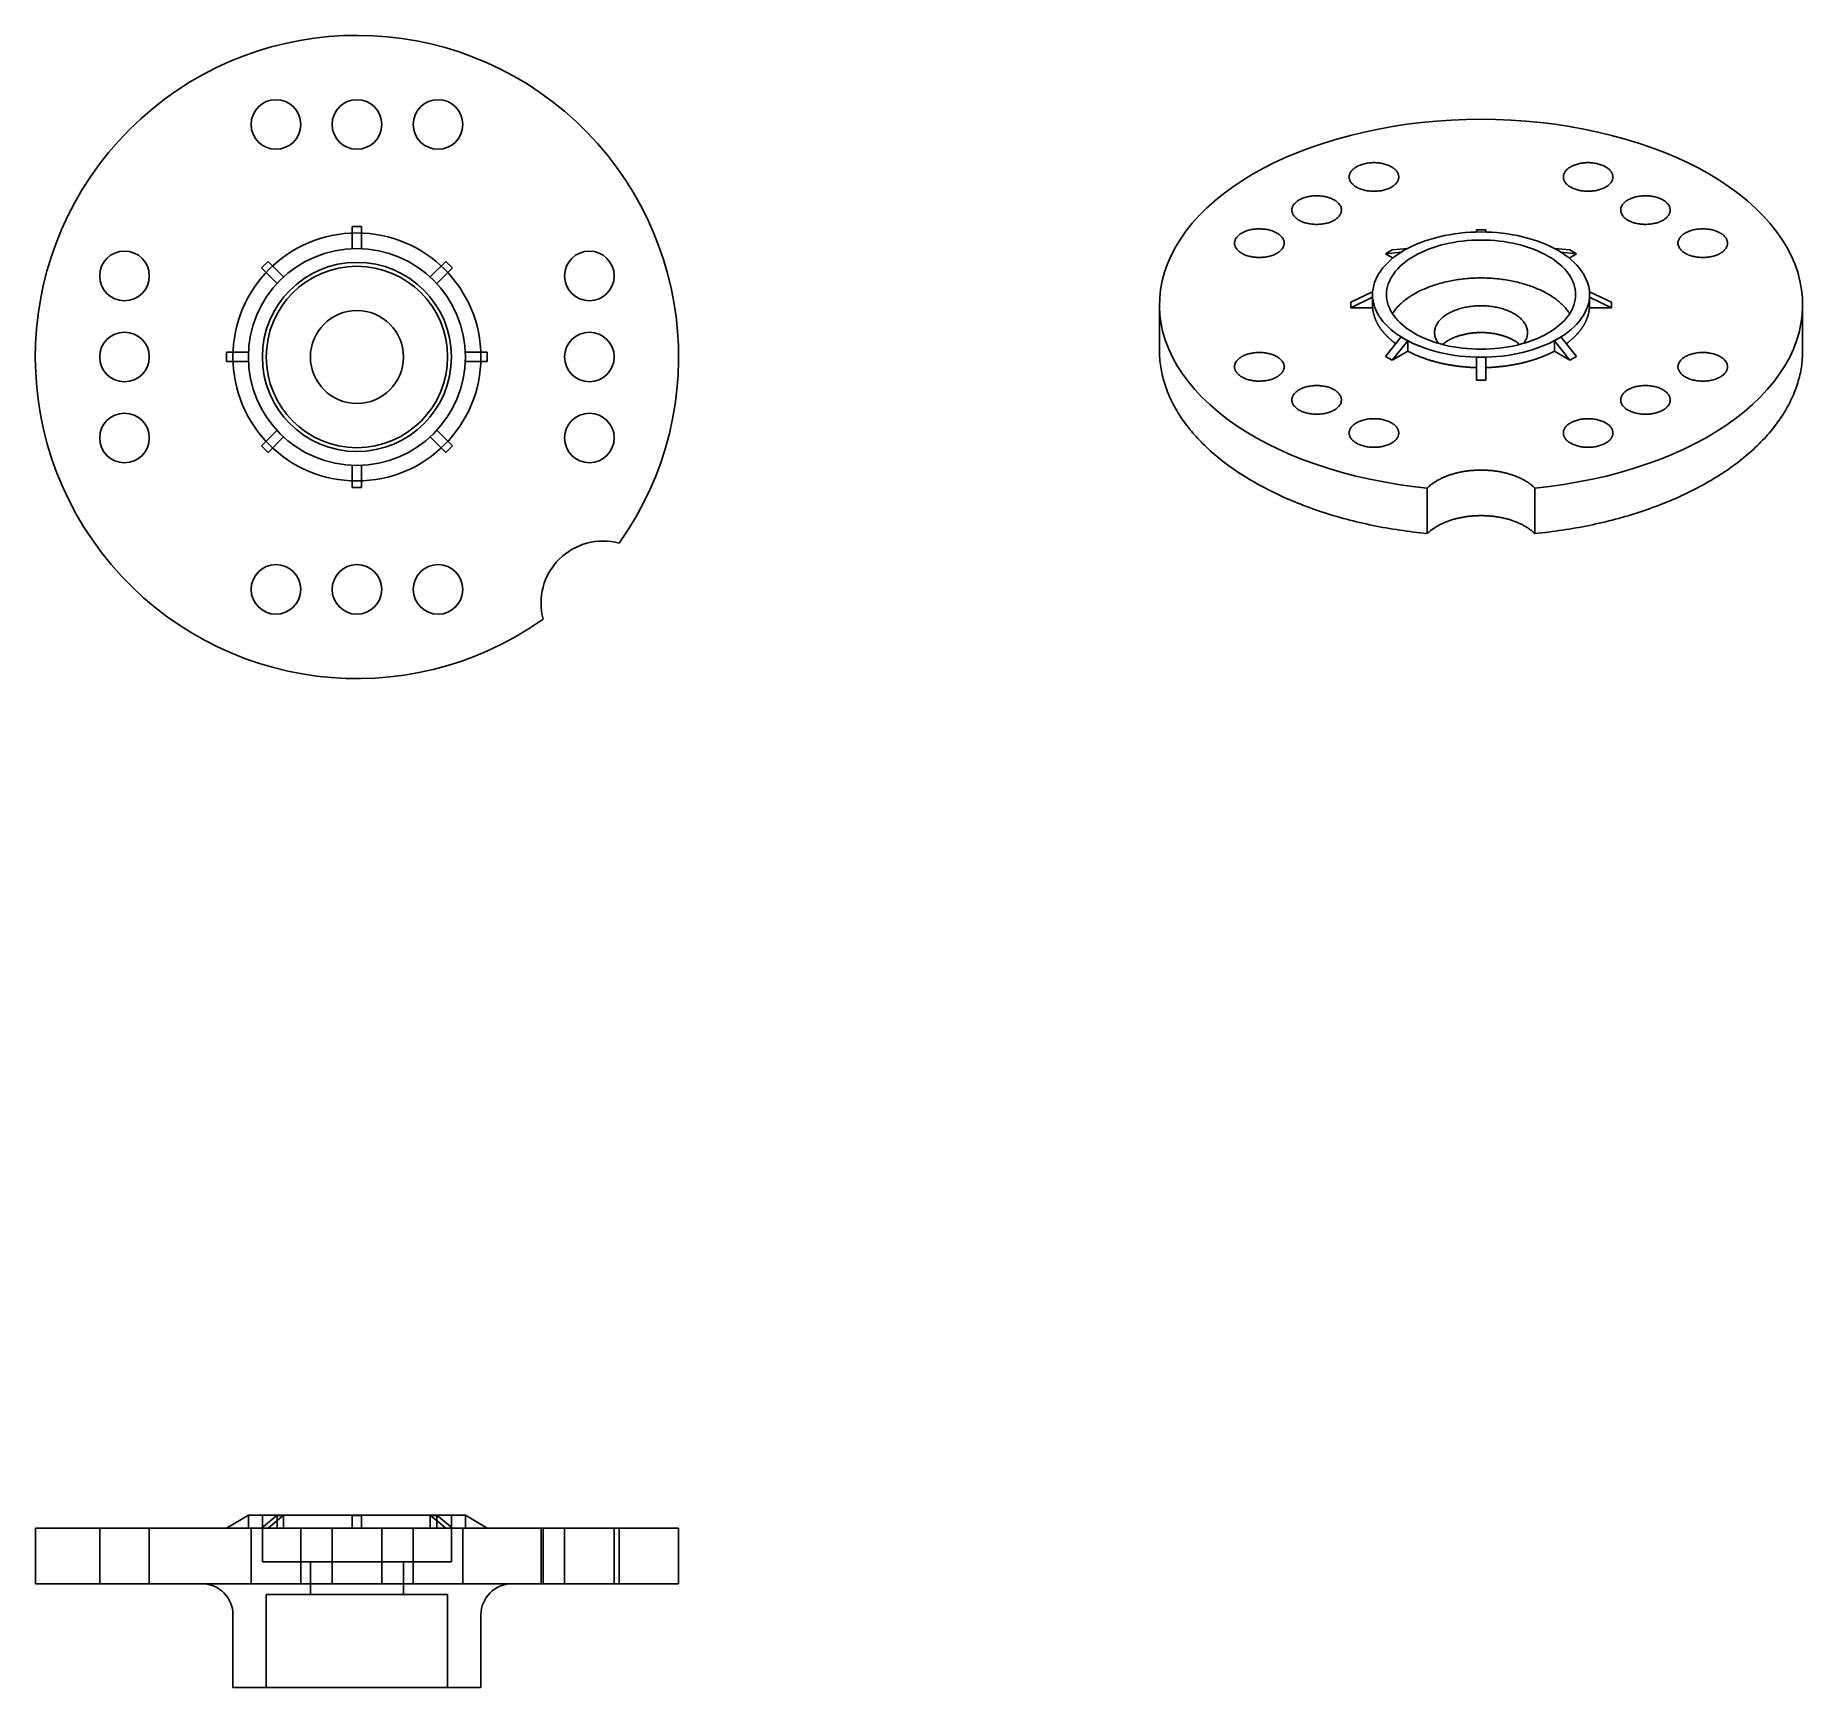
# Model space of a CAD drawing. Extents: x 1.65 to 3.9, y 4.02 to 6.12.
import ezdxf

# ---------------------------------------------------------------- set-up
doc = ezdxf.new("R2010")
doc.units = 0
doc.layers.add('HIDDEN_EDGES_ANSI_', color=7, linetype='CONTINUOUS')
doc.layers.add('VISIBLE_EDGES_ANSI_', color=7, linetype='CONTINUOUS')

msp = doc.modelspace()

# ---------------------------------------------------------------- linework, layer by layer
at = {"layer": 'HIDDEN_EDGES_ANSI_'}
for p, q in [((1.7365, 4.1501), (1.7365, 4.2209)), ((1.7994, 4.1501), (1.7994, 4.2209)), ((1.9288, 4.1501), (1.9288, 4.2209)), ((1.9431, 4.2371), (1.9431, 4.178)), ((1.9617, 4.2209), (1.9617, 4.2371)), ((1.9918, 4.1501), (1.9918, 4.2209)), ((2.0317, 4.1501), (2.0317, 4.2209)), ((2.0947, 4.1501), (2.0947, 4.2209)), ((2.1347, 4.1501), (2.1347, 4.2209)), ((2.1648, 4.2371), (2.1648, 4.2209)), ((2.1833, 4.2371), (2.1833, 4.178)), ((2.1977, 4.1501), (2.1977, 4.2209)), ((2.297, 4.1501), (2.297, 4.2209)), ((2.327, 4.1501), (2.327, 4.2209)), ((2.39, 4.1501), (2.39, 4.2209)), ((1.9431, 4.178), (2.1833, 4.178)), ((2.0042, 4.178), (2.0042, 4.1363)), ((2.1223, 4.178), (2.1223, 4.1363)), ((1.9481, 4.1363), (2.1784, 4.1363)), ((1.9481, 4.1363), (1.9481, 4.0182)), ((2.1784, 4.1363), (2.1784, 4.0182))]:
    msp.add_line(p, q, dxfattribs=at)
for radius in [0.1575, 0.1152]:
    msp.add_circle((2.0632, 5.7083), radius, dxfattribs=at)
at = {"layer": 'VISIBLE_EDGES_ANSI_'}
for p, q in [((2.0573, 5.846), (2.0573, 5.8739)), ((2.0573, 5.8739), (2.0691, 5.8739)), ((2.0691, 5.8739), (2.0691, 5.846)), ((3.4851, 5.867), (3.4851, 5.8699)), ((3.4851, 5.8699), (3.4969, 5.8699)), ((3.4969, 5.8699), (3.4969, 5.867)), ((3.3697, 5.8395), (3.378, 5.8443)), ((3.3894, 5.8413), (3.3697, 5.8395)), ((3.3792, 5.834), (3.3697, 5.8395)), ((3.378, 5.8443), (3.3978, 5.8461)), ((3.5841, 5.8461), (3.6039, 5.8443)), ((3.6123, 5.8395), (3.5925, 5.8413)), ((3.6123, 5.8395), (3.6027, 5.834)), ((3.6039, 5.8443), (3.6123, 5.8395)), ((1.9419, 5.8213), (1.9503, 5.8296)), ((1.9617, 5.8015), (1.9419, 5.8213)), ((1.9503, 5.8296), (1.9701, 5.8099)), ((2.1564, 5.8099), (2.1762, 5.8296)), ((2.1845, 5.8213), (2.1648, 5.8015)), ((2.1762, 5.8296), (2.1845, 5.8213)), ((3.0825, 5.7743), (3.0825, 5.7165)), ((3.3254, 5.7777), (3.3533, 5.7909)), ((3.3533, 5.7841), (3.3254, 5.7709)), ((3.3254, 5.7709), (3.3254, 5.7777)), ((3.3533, 5.7709), (3.3254, 5.7709)), ((3.3532, 5.7875), (3.3532, 5.7874)), ((3.3533, 5.7841), (3.3533, 5.7709)), ((3.6286, 5.7909), (3.6566, 5.7777)), ((3.6566, 5.7709), (3.6286, 5.7841)), ((3.6286, 5.7709), (3.6286, 5.7841)), ((3.6566, 5.7709), (3.6286, 5.7709)), ((3.6288, 5.7875), (3.6288, 5.7874)), ((3.6566, 5.7777), (3.6566, 5.7709)), ((3.8994, 5.7743), (3.8994, 5.7165)), ((3.3697, 5.7091), (3.3894, 5.7337)), ((3.3978, 5.7289), (3.378, 5.7043)), ((3.3978, 5.7289), (3.3978, 5.7157)), ((3.5841, 5.7157), (3.5841, 5.7289)), ((3.6039, 5.7043), (3.5841, 5.7289)), ((3.5925, 5.7337), (3.6123, 5.7091)), ((1.8976, 5.7142), (1.9256, 5.7142)), ((1.8976, 5.7024), (1.8976, 5.7142)), ((1.9256, 5.7024), (1.8976, 5.7024)), ((2.2009, 5.7142), (2.2288, 5.7142)), ((2.2288, 5.7024), (2.2009, 5.7024)), ((2.2288, 5.7142), (2.2288, 5.7024)), ((3.378, 5.7043), (3.3697, 5.7091)), ((3.3978, 5.7157), (3.378, 5.7043)), ((3.4851, 5.6787), (3.4851, 5.708)), ((3.4969, 5.708), (3.4969, 5.6787)), ((3.6039, 5.7043), (3.5841, 5.7157)), ((3.6123, 5.7091), (3.6039, 5.7043)), ((3.4969, 5.6787), (3.4851, 5.6787)), ((1.9419, 5.5954), (1.9617, 5.6152)), ((2.1648, 5.6152), (2.1845, 5.5954)), ((1.9503, 5.587), (1.9419, 5.5954)), ((1.9701, 5.6068), (1.9503, 5.587)), ((2.1762, 5.587), (2.1564, 5.6068)), ((2.1845, 5.5954), (2.1762, 5.587)), ((2.0573, 5.5427), (2.0573, 5.5707)), ((2.0691, 5.5707), (2.0691, 5.5427)), ((2.0691, 5.5427), (2.0573, 5.5427)), ((3.4227, 5.4839), (3.4227, 5.5418)), ((3.5592, 5.5418), (3.5592, 5.4839)), ((1.6548, 4.2209), (2.2997, 4.2209)), ((1.6548, 4.2209), (1.6548, 4.1501)), ((1.9256, 4.2371), (1.8976, 4.2209)), ((1.9254, 4.2371), (2.201, 4.2371)), ((1.9254, 4.2371), (1.9254, 4.237)), ((1.9256, 4.2371), (1.9256, 4.2209)), ((1.9419, 4.2209), (1.9617, 4.2371)), ((1.9701, 4.2371), (1.9503, 4.2209)), ((1.9701, 4.2371), (1.9701, 4.2209)), ((2.0573, 4.2209), (2.0573, 4.2371)), ((2.0691, 4.2371), (2.0691, 4.2209)), ((2.1762, 4.2209), (2.1564, 4.2371)), ((2.1564, 4.2209), (2.1564, 4.2371)), ((2.1648, 4.2371), (2.1845, 4.2209)), ((2.2009, 4.2209), (2.2009, 4.2371)), ((2.2288, 4.2209), (2.2009, 4.2371)), ((2.201, 4.2371), (2.201, 4.237)), ((2.2997, 4.2209), (2.3963, 4.2209)), ((2.2997, 4.1501), (2.2997, 4.2209)), ((2.3963, 4.2209), (2.3963, 4.1501)), ((2.3963, 4.2209), (2.4717, 4.2209)), ((2.4717, 4.2209), (2.4717, 4.1501)), ((1.6548, 4.1501), (2.2997, 4.1501)), ((2.3963, 4.1501), (2.2997, 4.1501)), ((2.3963, 4.1501), (2.4717, 4.1501)), ((1.9057, 4.1107), (1.9057, 4.0182)), ((2.2207, 4.1107), (2.2207, 4.0182)), ((1.9057, 4.0182), (2.2207, 4.0182))]:
    msp.add_line(p, q, dxfattribs=at)
for points in [[(3.5592, 5.5418, 0), (3.5779, 5.5439, 0), (3.5963, 5.5465, 0), (3.6145, 5.5495, 0), (3.6325, 5.5531, 0), (3.6501, 5.5571, 0), (3.6674, 5.5616, 0), (3.6843, 5.5666, 0), (3.7008, 5.572, 0), (3.7169, 5.5778, 0), (3.7325, 5.5841, 0), (3.7475, 5.5908, 0), (3.762, 5.5979, 0), (3.7759, 5.6053, 0), (3.7892, 5.6132, 0), (3.8018, 5.6213, 0), (3.8138, 5.6298, 0), (3.8251, 5.6387, 0), (3.8356, 5.6478, 0), (3.8454, 5.6571, 0), (3.8545, 5.6668, 0), (3.8627, 5.6766, 0), (3.8702, 5.6867, 0), (3.8768, 5.697, 0), (3.8826, 5.7074, 0), (3.8876, 5.718, 0), (3.8917, 5.7287, 0), (3.895, 5.7395, 0), (3.8973, 5.7503, 0), (3.8988, 5.7613, 0), (3.8994, 5.7722, 0), (3.8991, 5.7832, 0), (3.898, 5.7941, 0), (3.896, 5.805, 0), (3.8931, 5.8158, 0), (3.8893, 5.8266, 0), (3.8847, 5.8372, 0), (3.8792, 5.8477, 0), (3.8729, 5.858, 0), (3.8657, 5.8681, 0), (3.8577, 5.8781, 0), (3.849, 5.8878, 0), (3.8395, 5.8973, 0), (3.8292, 5.9065, 0), (3.8182, 5.9154, 0), (3.8065, 5.9241, 0), (3.7941, 5.9324, 0), (3.7811, 5.9403, 0), (3.7674, 5.9479, 0), (3.7532, 5.9551, 0), (3.7383, 5.962, 0), (3.723, 5.9684, 0), (3.7071, 5.9744, 0), (3.6908, 5.98, 0), (3.674, 5.9851, 0), (3.6568, 5.9898, 0), (3.6393, 5.994, 0), (3.6215, 5.9978, 0), (3.6034, 6.001, 0), (3.585, 6.0038, 0), (3.5665, 6.0061, 0), (3.5477, 6.0079, 0), (3.5289, 6.0091, 0), (3.5099, 6.0099, 0), (3.491, 6.0102, 0), (3.472, 6.0099, 0), (3.4531, 6.0091, 0), (3.4342, 6.0079, 0), (3.4155, 6.0061, 0), (3.3969, 6.0038, 0), (3.3786, 6.001, 0), (3.3605, 5.9978, 0), (3.3426, 5.994, 0), (3.3251, 5.9898, 0), (3.3079, 5.9851, 0), (3.2912, 5.98, 0), (3.2748, 5.9744, 0), (3.259, 5.9684, 0), (3.2436, 5.962, 0), (3.2288, 5.9551, 0), (3.2145, 5.9479, 0), (3.2008, 5.9403, 0), (3.1878, 5.9324, 0), (3.1754, 5.9241, 0), (3.1637, 5.9154, 0), (3.1527, 5.9065, 0), (3.1424, 5.8973, 0), (3.1329, 5.8878, 0), (3.1242, 5.8781, 0), (3.1162, 5.8681, 0), (3.1091, 5.858, 0), (3.1028, 5.8477, 0), (3.0973, 5.8372, 0), (3.0926, 5.8266, 0), (3.0889, 5.8158, 0), (3.086, 5.805, 0), (3.0839, 5.7941, 0), (3.0828, 5.7832, 0), (3.0825, 5.7722, 0), (3.0831, 5.7613, 0), (3.0846, 5.7503, 0), (3.087, 5.7395, 0), (3.0902, 5.7287, 0), (3.0943, 5.718, 0), (3.0993, 5.7074, 0), (3.1051, 5.697, 0), (3.1117, 5.6867, 0), (3.1192, 5.6766, 0), (3.1275, 5.6668, 0), (3.1365, 5.6571, 0), (3.1463, 5.6478, 0), (3.1569, 5.6387, 0), (3.1681, 5.6298, 0), (3.1801, 5.6213, 0), (3.1928, 5.6132, 0), (3.206, 5.6053, 0), (3.2199, 5.5979, 0), (3.2344, 5.5908, 0), (3.2495, 5.5841, 0), (3.265, 5.5778, 0), (3.2811, 5.572, 0), (3.2976, 5.5666, 0), (3.3145, 5.5616, 0), (3.3318, 5.5571, 0), (3.3495, 5.5531, 0), (3.3674, 5.5495, 0), (3.3856, 5.5465, 0), (3.404, 5.5439, 0), (3.4227, 5.5418, 0)], [(3.3865, 5.9369, 0), (3.3864, 5.9378, 0), (3.3863, 5.9387, 0), (3.3861, 5.9396, 0), (3.3859, 5.9404, 0), (3.3855, 5.9413, 0), (3.3851, 5.9422, 0), (3.3846, 5.943, 0), (3.3841, 5.9439, 0), (3.3834, 5.9447, 0), (3.3828, 5.9455, 0), (3.382, 5.9462, 0), (3.3812, 5.947, 0), (3.3803, 5.9477, 0), (3.3793, 5.9484, 0), (3.3783, 5.9491, 0), (3.3773, 5.9497, 0), (3.3761, 5.9504, 0), (3.375, 5.9509, 0), (3.3737, 5.9515, 0), (3.3725, 5.952, 0), (3.3712, 5.9525, 0), (3.3698, 5.9529, 0), (3.3684, 5.9533, 0), (3.367, 5.9537, 0), (3.3656, 5.954, 0), (3.3641, 5.9543, 0), (3.3626, 5.9545, 0), (3.3611, 5.9547, 0), (3.3596, 5.9549, 0), (3.3581, 5.955, 0), (3.3565, 5.9551, 0), (3.355, 5.9551, 0), (3.3534, 5.9551, 0), (3.3519, 5.955, 0), (3.3504, 5.9549, 0), (3.3488, 5.9547, 0), (3.3473, 5.9545, 0), (3.3458, 5.9543, 0), (3.3444, 5.954, 0), (3.3429, 5.9537, 0), (3.3415, 5.9533, 0), (3.3401, 5.9529, 0), (3.3388, 5.9525, 0), (3.3375, 5.952, 0), (3.3362, 5.9515, 0), (3.335, 5.9509, 0), (3.3338, 5.9504, 0), (3.3327, 5.9497, 0), (3.3316, 5.9491, 0), (3.3306, 5.9484, 0), (3.3297, 5.9477, 0), (3.3288, 5.947, 0), (3.328, 5.9462, 0), (3.3272, 5.9455, 0), (3.3265, 5.9447, 0), (3.3259, 5.9439, 0), (3.3253, 5.943, 0), (3.3248, 5.9422, 0), (3.3244, 5.9413, 0), (3.3241, 5.9404, 0), (3.3238, 5.9396, 0), (3.3236, 5.9387, 0), (3.3235, 5.9378, 0), (3.3235, 5.9369, 0), (3.3235, 5.936, 0), (3.3236, 5.9351, 0), (3.3238, 5.9342, 0), (3.3241, 5.9333, 0), (3.3244, 5.9325, 0), (3.3248, 5.9316, 0), (3.3253, 5.9308, 0), (3.3259, 5.9299, 0), (3.3265, 5.9291, 0), (3.3272, 5.9283, 0), (3.328, 5.9276, 0), (3.3288, 5.9268, 0), (3.3297, 5.9261, 0), (3.3306, 5.9254, 0), (3.3316, 5.9247, 0), (3.3327, 5.924, 0), (3.3338, 5.9234, 0), (3.335, 5.9228, 0), (3.3362, 5.9223, 0), (3.3375, 5.9218, 0), (3.3388, 5.9213, 0), (3.3401, 5.9209, 0), (3.3415, 5.9205, 0), (3.3429, 5.9201, 0), (3.3444, 5.9198, 0), (3.3458, 5.9195, 0), (3.3473, 5.9193, 0), (3.3488, 5.9191, 0), (3.3504, 5.9189, 0), (3.3519, 5.9188, 0), (3.3534, 5.9187, 0), (3.355, 5.9187, 0), (3.3565, 5.9187, 0), (3.3581, 5.9188, 0), (3.3596, 5.9189, 0), (3.3611, 5.9191, 0), (3.3626, 5.9193, 0), (3.3641, 5.9195, 0), (3.3656, 5.9198, 0), (3.367, 5.9201, 0), (3.3684, 5.9205, 0), (3.3698, 5.9209, 0), (3.3712, 5.9213, 0), (3.3725, 5.9218, 0), (3.3737, 5.9223, 0), (3.375, 5.9228, 0), (3.3761, 5.9234, 0), (3.3773, 5.924, 0), (3.3783, 5.9247, 0), (3.3793, 5.9254, 0), (3.3803, 5.9261, 0), (3.3812, 5.9268, 0), (3.382, 5.9276, 0), (3.3828, 5.9283, 0), (3.3834, 5.9291, 0), (3.3841, 5.9299, 0), (3.3846, 5.9308, 0), (3.3851, 5.9316, 0), (3.3855, 5.9325, 0), (3.3859, 5.9333, 0), (3.3861, 5.9342, 0), (3.3863, 5.9351, 0), (3.3864, 5.936, 0), (3.3865, 5.9369, 0)], [(3.5955, 5.9369, 0), (3.5955, 5.936, 0), (3.5956, 5.9351, 0), (3.5958, 5.9342, 0), (3.5961, 5.9333, 0), (3.5964, 5.9325, 0), (3.5968, 5.9316, 0), (3.5973, 5.9308, 0), (3.5979, 5.9299, 0), (3.5985, 5.9291, 0), (3.5992, 5.9283, 0), (3.6, 5.9276, 0), (3.6008, 5.9268, 0), (3.6017, 5.9261, 0), (3.6026, 5.9254, 0), (3.6036, 5.9247, 0), (3.6047, 5.924, 0), (3.6058, 5.9234, 0), (3.607, 5.9228, 0), (3.6082, 5.9223, 0), (3.6095, 5.9218, 0), (3.6108, 5.9213, 0), (3.6121, 5.9209, 0), (3.6135, 5.9205, 0), (3.6149, 5.9201, 0), (3.6164, 5.9198, 0), (3.6178, 5.9195, 0), (3.6193, 5.9193, 0), (3.6208, 5.9191, 0), (3.6223, 5.9189, 0), (3.6239, 5.9188, 0), (3.6254, 5.9187, 0), (3.627, 5.9187, 0), (3.6285, 5.9187, 0), (3.6301, 5.9188, 0), (3.6316, 5.9189, 0), (3.6331, 5.9191, 0), (3.6346, 5.9193, 0), (3.6361, 5.9195, 0), (3.6376, 5.9198, 0), (3.639, 5.9201, 0), (3.6404, 5.9205, 0), (3.6418, 5.9209, 0), (3.6431, 5.9213, 0), (3.6445, 5.9218, 0), (3.6457, 5.9223, 0), (3.6469, 5.9228, 0), (3.6481, 5.9234, 0), (3.6492, 5.924, 0), (3.6503, 5.9247, 0), (3.6513, 5.9254, 0), (3.6523, 5.9261, 0), (3.6532, 5.9268, 0), (3.654, 5.9276, 0), (3.6547, 5.9283, 0), (3.6554, 5.9291, 0), (3.6561, 5.9299, 0), (3.6566, 5.9308, 0), (3.6571, 5.9316, 0), (3.6575, 5.9325, 0), (3.6578, 5.9333, 0), (3.6581, 5.9342, 0), (3.6583, 5.9351, 0), (3.6584, 5.936, 0), (3.6585, 5.9369, 0), (3.6584, 5.9378, 0), (3.6583, 5.9387, 0), (3.6581, 5.9396, 0), (3.6578, 5.9404, 0), (3.6575, 5.9413, 0), (3.6571, 5.9422, 0), (3.6566, 5.943, 0), (3.6561, 5.9439, 0), (3.6554, 5.9447, 0), (3.6547, 5.9455, 0), (3.654, 5.9462, 0), (3.6532, 5.947, 0), (3.6523, 5.9477, 0), (3.6513, 5.9484, 0), (3.6503, 5.9491, 0), (3.6492, 5.9497, 0), (3.6481, 5.9504, 0), (3.6469, 5.9509, 0), (3.6457, 5.9515, 0), (3.6445, 5.952, 0), (3.6431, 5.9525, 0), (3.6418, 5.9529, 0), (3.6404, 5.9533, 0), (3.639, 5.9537, 0), (3.6376, 5.954, 0), (3.6361, 5.9543, 0), (3.6346, 5.9545, 0), (3.6331, 5.9547, 0), (3.6316, 5.9549, 0), (3.6301, 5.955, 0), (3.6285, 5.9551, 0), (3.627, 5.9551, 0), (3.6254, 5.9551, 0), (3.6239, 5.955, 0), (3.6223, 5.9549, 0), (3.6208, 5.9547, 0), (3.6193, 5.9545, 0), (3.6178, 5.9543, 0), (3.6164, 5.954, 0), (3.6149, 5.9537, 0), (3.6135, 5.9533, 0), (3.6121, 5.9529, 0), (3.6108, 5.9525, 0), (3.6095, 5.952, 0), (3.6082, 5.9515, 0), (3.607, 5.9509, 0), (3.6058, 5.9504, 0), (3.6047, 5.9497, 0), (3.6036, 5.9491, 0), (3.6026, 5.9484, 0), (3.6017, 5.9477, 0), (3.6008, 5.947, 0), (3.6, 5.9462, 0), (3.5992, 5.9455, 0), (3.5985, 5.9447, 0), (3.5979, 5.9439, 0), (3.5973, 5.943, 0), (3.5968, 5.9422, 0), (3.5964, 5.9413, 0), (3.5961, 5.9404, 0), (3.5958, 5.9396, 0), (3.5956, 5.9387, 0), (3.5955, 5.9378, 0), (3.5955, 5.9369, 0)], [(3.3137, 5.8949, 0), (3.3136, 5.8958, 0), (3.3135, 5.8967, 0), (3.3133, 5.8975, 0), (3.3131, 5.8984, 0), (3.3127, 5.8993, 0), (3.3123, 5.9001, 0), (3.3118, 5.901, 0), (3.3113, 5.9018, 0), (3.3106, 5.9026, 0), (3.31, 5.9034, 0), (3.3092, 5.9042, 0), (3.3084, 5.905, 0), (3.3075, 5.9057, 0), (3.3065, 5.9064, 0), (3.3055, 5.9071, 0), (3.3045, 5.9077, 0), (3.3033, 5.9083, 0), (3.3022, 5.9089, 0), (3.3009, 5.9095, 0), (3.2997, 5.91, 0), (3.2984, 5.9105, 0), (3.297, 5.9109, 0), (3.2956, 5.9113, 0), (3.2942, 5.9117, 0), (3.2928, 5.912, 0), (3.2913, 5.9123, 0), (3.2898, 5.9125, 0), (3.2883, 5.9127, 0), (3.2868, 5.9128, 0), (3.2853, 5.913, 0), (3.2837, 5.913, 0), (3.2822, 5.9131, 0), (3.2806, 5.913, 0), (3.2791, 5.913, 0), (3.2776, 5.9128, 0), (3.276, 5.9127, 0), (3.2745, 5.9125, 0), (3.273, 5.9123, 0), (3.2716, 5.912, 0), (3.2701, 5.9117, 0), (3.2687, 5.9113, 0), (3.2673, 5.9109, 0), (3.266, 5.9105, 0), (3.2647, 5.91, 0), (3.2634, 5.9095, 0), (3.2622, 5.9089, 0), (3.261, 5.9083, 0), (3.2599, 5.9077, 0), (3.2588, 5.9071, 0), (3.2578, 5.9064, 0), (3.2569, 5.9057, 0), (3.256, 5.905, 0), (3.2552, 5.9042, 0), (3.2544, 5.9034, 0), (3.2537, 5.9026, 0), (3.2531, 5.9018, 0), (3.2525, 5.901, 0), (3.252, 5.9001, 0), (3.2516, 5.8993, 0), (3.2513, 5.8984, 0), (3.251, 5.8975, 0), (3.2508, 5.8967, 0), (3.2507, 5.8958, 0), (3.2507, 5.8949, 0), (3.2507, 5.894, 0), (3.2508, 5.8931, 0), (3.251, 5.8922, 0), (3.2513, 5.8913, 0), (3.2516, 5.8905, 0), (3.252, 5.8896, 0), (3.2525, 5.8887, 0), (3.2531, 5.8879, 0), (3.2537, 5.8871, 0), (3.2544, 5.8863, 0), (3.2552, 5.8855, 0), (3.256, 5.8848, 0), (3.2569, 5.884, 0), (3.2578, 5.8833, 0), (3.2588, 5.8826, 0), (3.2599, 5.882, 0), (3.261, 5.8814, 0), (3.2622, 5.8808, 0), (3.2634, 5.8803, 0), (3.2647, 5.8797, 0), (3.266, 5.8793, 0), (3.2673, 5.8788, 0), (3.2687, 5.8784, 0), (3.2701, 5.8781, 0), (3.2716, 5.8777, 0), (3.273, 5.8775, 0), (3.2745, 5.8772, 0), (3.276, 5.877, 0), (3.2776, 5.8769, 0), (3.2791, 5.8768, 0), (3.2806, 5.8767, 0), (3.2822, 5.8767, 0), (3.2837, 5.8767, 0), (3.2853, 5.8768, 0), (3.2868, 5.8769, 0), (3.2883, 5.877, 0), (3.2898, 5.8772, 0), (3.2913, 5.8775, 0), (3.2928, 5.8777, 0), (3.2942, 5.8781, 0), (3.2956, 5.8784, 0), (3.297, 5.8788, 0), (3.2984, 5.8793, 0), (3.2997, 5.8797, 0), (3.3009, 5.8803, 0), (3.3022, 5.8808, 0), (3.3033, 5.8814, 0), (3.3045, 5.882, 0), (3.3055, 5.8826, 0), (3.3065, 5.8833, 0), (3.3075, 5.884, 0), (3.3084, 5.8848, 0), (3.3092, 5.8855, 0), (3.31, 5.8863, 0), (3.3106, 5.8871, 0), (3.3113, 5.8879, 0), (3.3118, 5.8887, 0), (3.3123, 5.8896, 0), (3.3127, 5.8905, 0), (3.3131, 5.8913, 0), (3.3133, 5.8922, 0), (3.3135, 5.8931, 0), (3.3136, 5.894, 0), (3.3137, 5.8949, 0)], [(3.6683, 5.8949, 0), (3.6683, 5.894, 0), (3.6684, 5.8931, 0), (3.6686, 5.8922, 0), (3.6689, 5.8913, 0), (3.6692, 5.8905, 0), (3.6696, 5.8896, 0), (3.6701, 5.8887, 0), (3.6707, 5.8879, 0), (3.6713, 5.8871, 0), (3.672, 5.8863, 0), (3.6727, 5.8855, 0), (3.6736, 5.8848, 0), (3.6745, 5.884, 0), (3.6754, 5.8833, 0), (3.6764, 5.8826, 0), (3.6775, 5.882, 0), (3.6786, 5.8814, 0), (3.6798, 5.8808, 0), (3.681, 5.8803, 0), (3.6823, 5.8797, 0), (3.6836, 5.8793, 0), (3.6849, 5.8788, 0), (3.6863, 5.8784, 0), (3.6877, 5.8781, 0), (3.6892, 5.8777, 0), (3.6906, 5.8775, 0), (3.6921, 5.8772, 0), (3.6936, 5.877, 0), (3.6951, 5.8769, 0), (3.6967, 5.8768, 0), (3.6982, 5.8767, 0), (3.6998, 5.8767, 0), (3.7013, 5.8767, 0), (3.7029, 5.8768, 0), (3.7044, 5.8769, 0), (3.7059, 5.877, 0), (3.7074, 5.8772, 0), (3.7089, 5.8775, 0), (3.7104, 5.8777, 0), (3.7118, 5.8781, 0), (3.7132, 5.8784, 0), (3.7146, 5.8788, 0), (3.7159, 5.8793, 0), (3.7173, 5.8797, 0), (3.7185, 5.8803, 0), (3.7197, 5.8808, 0), (3.7209, 5.8814, 0), (3.722, 5.882, 0), (3.7231, 5.8826, 0), (3.7241, 5.8833, 0), (3.7251, 5.884, 0), (3.726, 5.8848, 0), (3.7268, 5.8855, 0), (3.7275, 5.8863, 0), (3.7282, 5.8871, 0), (3.7289, 5.8879, 0), (3.7294, 5.8887, 0), (3.7299, 5.8896, 0), (3.7303, 5.8905, 0), (3.7306, 5.8913, 0), (3.7309, 5.8922, 0), (3.7311, 5.8931, 0), (3.7312, 5.894, 0), (3.7313, 5.8949, 0), (3.7312, 5.8958, 0), (3.7311, 5.8967, 0), (3.7309, 5.8975, 0), (3.7306, 5.8984, 0), (3.7303, 5.8993, 0), (3.7299, 5.9001, 0), (3.7294, 5.901, 0), (3.7289, 5.9018, 0), (3.7282, 5.9026, 0), (3.7275, 5.9034, 0), (3.7268, 5.9042, 0), (3.726, 5.905, 0), (3.7251, 5.9057, 0), (3.7241, 5.9064, 0), (3.7231, 5.9071, 0), (3.722, 5.9077, 0), (3.7209, 5.9083, 0), (3.7197, 5.9089, 0), (3.7185, 5.9095, 0), (3.7173, 5.91, 0), (3.7159, 5.9105, 0), (3.7146, 5.9109, 0), (3.7132, 5.9113, 0), (3.7118, 5.9117, 0), (3.7104, 5.912, 0), (3.7089, 5.9123, 0), (3.7074, 5.9125, 0), (3.7059, 5.9127, 0), (3.7044, 5.9128, 0), (3.7029, 5.913, 0), (3.7013, 5.913, 0), (3.6998, 5.9131, 0), (3.6982, 5.913, 0), (3.6967, 5.913, 0), (3.6951, 5.9128, 0), (3.6936, 5.9127, 0), (3.6921, 5.9125, 0), (3.6906, 5.9123, 0), (3.6892, 5.912, 0), (3.6877, 5.9117, 0), (3.6863, 5.9113, 0), (3.6849, 5.9109, 0), (3.6836, 5.9105, 0), (3.6823, 5.91, 0), (3.681, 5.9095, 0), (3.6798, 5.9089, 0), (3.6786, 5.9083, 0), (3.6775, 5.9077, 0), (3.6764, 5.9071, 0), (3.6754, 5.9064, 0), (3.6745, 5.9057, 0), (3.6736, 5.905, 0), (3.6727, 5.9042, 0), (3.672, 5.9034, 0), (3.6713, 5.9026, 0), (3.6707, 5.9018, 0), (3.6701, 5.901, 0), (3.6696, 5.9001, 0), (3.6692, 5.8993, 0), (3.6689, 5.8984, 0), (3.6686, 5.8975, 0), (3.6684, 5.8967, 0), (3.6683, 5.8958, 0), (3.6683, 5.8949, 0)], [(3.2409, 5.8528, 0), (3.2408, 5.8537, 0), (3.2407, 5.8546, 0), (3.2405, 5.8555, 0), (3.2403, 5.8564, 0), (3.2399, 5.8572, 0), (3.2395, 5.8581, 0), (3.239, 5.859, 0), (3.2385, 5.8598, 0), (3.2378, 5.8606, 0), (3.2372, 5.8614, 0), (3.2364, 5.8622, 0), (3.2356, 5.8629, 0), (3.2347, 5.8637, 0), (3.2337, 5.8644, 0), (3.2327, 5.8651, 0), (3.2317, 5.8657, 0), (3.2305, 5.8663, 0), (3.2294, 5.8669, 0), (3.2281, 5.8674, 0), (3.2269, 5.868, 0), (3.2256, 5.8684, 0), (3.2242, 5.8689, 0), (3.2228, 5.8693, 0), (3.2214, 5.8696, 0), (3.22, 5.87, 0), (3.2185, 5.8702, 0), (3.217, 5.8705, 0), (3.2155, 5.8707, 0), (3.214, 5.8708, 0), (3.2125, 5.8709, 0), (3.2109, 5.871, 0), (3.2094, 5.871, 0), (3.2078, 5.871, 0), (3.2063, 5.8709, 0), (3.2048, 5.8708, 0), (3.2032, 5.8707, 0), (3.2017, 5.8705, 0), (3.2002, 5.8702, 0), (3.1988, 5.87, 0), (3.1973, 5.8696, 0), (3.1959, 5.8693, 0), (3.1945, 5.8689, 0), (3.1932, 5.8684, 0), (3.1919, 5.868, 0), (3.1906, 5.8674, 0), (3.1894, 5.8669, 0), (3.1882, 5.8663, 0), (3.1871, 5.8657, 0), (3.186, 5.8651, 0), (3.185, 5.8644, 0), (3.1841, 5.8637, 0), (3.1832, 5.8629, 0), (3.1824, 5.8622, 0), (3.1816, 5.8614, 0), (3.1809, 5.8606, 0), (3.1803, 5.8598, 0), (3.1797, 5.859, 0), (3.1792, 5.8581, 0), (3.1788, 5.8572, 0), (3.1785, 5.8564, 0), (3.1782, 5.8555, 0), (3.178, 5.8546, 0), (3.1779, 5.8537, 0), (3.1779, 5.8528, 0), (3.1779, 5.8519, 0), (3.178, 5.851, 0), (3.1782, 5.8502, 0), (3.1785, 5.8493, 0), (3.1788, 5.8484, 0), (3.1792, 5.8476, 0), (3.1797, 5.8467, 0), (3.1803, 5.8459, 0), (3.1809, 5.8451, 0), (3.1816, 5.8443, 0), (3.1824, 5.8435, 0), (3.1832, 5.8427, 0), (3.1841, 5.842, 0), (3.185, 5.8413, 0), (3.186, 5.8406, 0), (3.1871, 5.84, 0), (3.1882, 5.8394, 0), (3.1894, 5.8388, 0), (3.1906, 5.8382, 0), (3.1919, 5.8377, 0), (3.1932, 5.8372, 0), (3.1945, 5.8368, 0), (3.1959, 5.8364, 0), (3.1973, 5.836, 0), (3.1988, 5.8357, 0), (3.2002, 5.8354, 0), (3.2017, 5.8352, 0), (3.2032, 5.835, 0), (3.2048, 5.8349, 0), (3.2063, 5.8347, 0), (3.2078, 5.8347, 0), (3.2094, 5.8346, 0), (3.2109, 5.8347, 0), (3.2125, 5.8347, 0), (3.214, 5.8349, 0), (3.2155, 5.835, 0), (3.217, 5.8352, 0), (3.2185, 5.8354, 0), (3.22, 5.8357, 0), (3.2214, 5.836, 0), (3.2228, 5.8364, 0), (3.2242, 5.8368, 0), (3.2256, 5.8372, 0), (3.2269, 5.8377, 0), (3.2281, 5.8382, 0), (3.2294, 5.8388, 0), (3.2305, 5.8394, 0), (3.2317, 5.84, 0), (3.2327, 5.8406, 0), (3.2337, 5.8413, 0), (3.2347, 5.842, 0), (3.2356, 5.8427, 0), (3.2364, 5.8435, 0), (3.2372, 5.8443, 0), (3.2378, 5.8451, 0), (3.2385, 5.8459, 0), (3.239, 5.8467, 0), (3.2395, 5.8476, 0), (3.2399, 5.8484, 0), (3.2403, 5.8493, 0), (3.2405, 5.8502, 0), (3.2407, 5.851, 0), (3.2408, 5.8519, 0), (3.2409, 5.8528, 0)], [(3.3532, 5.7875, 0), (3.3533, 5.7836, 0), (3.3538, 5.7797, 0), (3.3547, 5.7758, 0), (3.3558, 5.772, 0), (3.3573, 5.7682, 0), (3.3591, 5.7644, 0), (3.3612, 5.7607, 0), (3.3637, 5.757, 0), (3.3664, 5.7535, 0), (3.3694, 5.75, 0), (3.3728, 5.7466, 0), (3.3764, 5.7433, 0), (3.3803, 5.7401, 0), (3.3845, 5.737, 0), (3.3889, 5.7341, 0), (3.3935, 5.7313, 0), (3.3984, 5.7286, 0), (3.4036, 5.726, 0), (3.4089, 5.7236, 0), (3.4144, 5.7214, 0), (3.4201, 5.7193, 0), (3.426, 5.7173, 0), (3.432, 5.7156, 0), (3.4382, 5.714, 0), (3.4446, 5.7126, 0), (3.451, 5.7114, 0), (3.4575, 5.7103, 0), (3.4641, 5.7095, 0), (3.4707, 5.7088, 0), (3.4775, 5.7083, 0), (3.4842, 5.708, 0), (3.491, 5.7079, 0), (3.4977, 5.708, 0), (3.5045, 5.7083, 0), (3.5112, 5.7088, 0), (3.5179, 5.7095, 0), (3.5244, 5.7103, 0), (3.531, 5.7114, 0), (3.5374, 5.7126, 0), (3.5437, 5.714, 0), (3.5499, 5.7156, 0), (3.5559, 5.7173, 0), (3.5618, 5.7193, 0), (3.5675, 5.7214, 0), (3.573, 5.7236, 0), (3.5784, 5.726, 0), (3.5835, 5.7286, 0), (3.5884, 5.7313, 0), (3.5931, 5.7341, 0), (3.5975, 5.737, 0), (3.6016, 5.7401, 0), (3.6055, 5.7433, 0), (3.6092, 5.7466, 0), (3.6125, 5.75, 0), (3.6155, 5.7535, 0), (3.6183, 5.757, 0), (3.6207, 5.7607, 0), (3.6228, 5.7644, 0), (3.6246, 5.7682, 0), (3.6261, 5.772, 0), (3.6273, 5.7758, 0), (3.6281, 5.7797, 0), (3.6286, 5.7836, 0), (3.6288, 5.7875, 0), (3.6286, 5.7914, 0), (3.6281, 5.7953, 0), (3.6273, 5.7992, 0), (3.6261, 5.803, 0), (3.6246, 5.8068, 0), (3.6228, 5.8106, 0), (3.6207, 5.8143, 0), (3.6183, 5.8179, 0), (3.6155, 5.8215, 0), (3.6125, 5.825, 0), (3.6092, 5.8284, 0), (3.6055, 5.8317, 0), (3.6016, 5.8349, 0), (3.5975, 5.838, 0), (3.5931, 5.8409, 0), (3.5884, 5.8438, 0), (3.5835, 5.8464, 0), (3.5784, 5.849, 0), (3.573, 5.8514, 0), (3.5675, 5.8537, 0), (3.5618, 5.8557, 0), (3.5559, 5.8577, 0), (3.5499, 5.8594, 0), (3.5437, 5.861, 0), (3.5374, 5.8624, 0), (3.531, 5.8636, 0), (3.5244, 5.8647, 0), (3.5179, 5.8655, 0), (3.5112, 5.8662, 0), (3.5045, 5.8667, 0), (3.4977, 5.867, 0), (3.491, 5.8671, 0), (3.4842, 5.867, 0), (3.4775, 5.8667, 0), (3.4707, 5.8662, 0), (3.4641, 5.8655, 0), (3.4575, 5.8647, 0), (3.451, 5.8636, 0), (3.4446, 5.8624, 0), (3.4382, 5.861, 0), (3.432, 5.8594, 0), (3.426, 5.8577, 0), (3.4201, 5.8557, 0), (3.4144, 5.8537, 0), (3.4089, 5.8514, 0), (3.4036, 5.849, 0), (3.3984, 5.8464, 0), (3.3935, 5.8438, 0), (3.3889, 5.8409, 0), (3.3845, 5.838, 0), (3.3803, 5.8349, 0), (3.3764, 5.8317, 0), (3.3728, 5.8284, 0), (3.3694, 5.825, 0), (3.3664, 5.8215, 0), (3.3637, 5.8179, 0), (3.3612, 5.8143, 0), (3.3591, 5.8106, 0), (3.3573, 5.8068, 0), (3.3558, 5.803, 0), (3.3547, 5.7992, 0), (3.3538, 5.7953, 0), (3.3533, 5.7914, 0), (3.3532, 5.7875, 0)], [(3.7411, 5.8528, 0), (3.7411, 5.8519, 0), (3.7412, 5.851, 0), (3.7414, 5.8502, 0), (3.7417, 5.8493, 0), (3.742, 5.8484, 0), (3.7424, 5.8476, 0), (3.7429, 5.8467, 0), (3.7435, 5.8459, 0), (3.7441, 5.8451, 0), (3.7448, 5.8443, 0), (3.7455, 5.8435, 0), (3.7464, 5.8427, 0), (3.7473, 5.842, 0), (3.7482, 5.8413, 0), (3.7492, 5.8406, 0), (3.7503, 5.84, 0), (3.7514, 5.8394, 0), (3.7526, 5.8388, 0), (3.7538, 5.8382, 0), (3.7551, 5.8377, 0), (3.7564, 5.8372, 0), (3.7577, 5.8368, 0), (3.7591, 5.8364, 0), (3.7605, 5.836, 0), (3.762, 5.8357, 0), (3.7634, 5.8354, 0), (3.7649, 5.8352, 0), (3.7664, 5.835, 0), (3.7679, 5.8349, 0), (3.7695, 5.8347, 0), (3.771, 5.8347, 0), (3.7726, 5.8346, 0), (3.7741, 5.8347, 0), (3.7756, 5.8347, 0), (3.7772, 5.8349, 0), (3.7787, 5.835, 0), (3.7802, 5.8352, 0), (3.7817, 5.8354, 0), (3.7832, 5.8357, 0), (3.7846, 5.836, 0), (3.786, 5.8364, 0), (3.7874, 5.8368, 0), (3.7887, 5.8372, 0), (3.7901, 5.8377, 0), (3.7913, 5.8382, 0), (3.7925, 5.8388, 0), (3.7937, 5.8394, 0), (3.7948, 5.84, 0), (3.7959, 5.8406, 0), (3.7969, 5.8413, 0), (3.7979, 5.842, 0), (3.7988, 5.8427, 0), (3.7996, 5.8435, 0), (3.8003, 5.8443, 0), (3.801, 5.8451, 0), (3.8017, 5.8459, 0), (3.8022, 5.8467, 0), (3.8027, 5.8476, 0), (3.8031, 5.8484, 0), (3.8035, 5.8493, 0), (3.8037, 5.8502, 0), (3.8039, 5.851, 0), (3.804, 5.8519, 0), (3.8041, 5.8528, 0), (3.804, 5.8537, 0), (3.8039, 5.8546, 0), (3.8037, 5.8555, 0), (3.8035, 5.8564, 0), (3.8031, 5.8572, 0), (3.8027, 5.8581, 0), (3.8022, 5.859, 0), (3.8017, 5.8598, 0), (3.801, 5.8606, 0), (3.8003, 5.8614, 0), (3.7996, 5.8622, 0), (3.7988, 5.8629, 0), (3.7979, 5.8637, 0), (3.7969, 5.8644, 0), (3.7959, 5.8651, 0), (3.7948, 5.8657, 0), (3.7937, 5.8663, 0), (3.7925, 5.8669, 0), (3.7913, 5.8674, 0), (3.7901, 5.868, 0), (3.7887, 5.8684, 0), (3.7874, 5.8689, 0), (3.786, 5.8693, 0), (3.7846, 5.8696, 0), (3.7832, 5.87, 0), (3.7817, 5.8702, 0), (3.7802, 5.8705, 0), (3.7787, 5.8707, 0), (3.7772, 5.8708, 0), (3.7756, 5.8709, 0), (3.7741, 5.871, 0), (3.7726, 5.871, 0), (3.771, 5.871, 0), (3.7695, 5.8709, 0), (3.7679, 5.8708, 0), (3.7664, 5.8707, 0), (3.7649, 5.8705, 0), (3.7634, 5.8702, 0), (3.762, 5.87, 0), (3.7605, 5.8696, 0), (3.7591, 5.8693, 0), (3.7577, 5.8689, 0), (3.7564, 5.8684, 0), (3.7551, 5.868, 0), (3.7538, 5.8674, 0), (3.7526, 5.8669, 0), (3.7514, 5.8663, 0), (3.7503, 5.8657, 0), (3.7492, 5.8651, 0), (3.7482, 5.8644, 0), (3.7473, 5.8637, 0), (3.7464, 5.8629, 0), (3.7455, 5.8622, 0), (3.7448, 5.8614, 0), (3.7441, 5.8606, 0), (3.7435, 5.8598, 0), (3.7429, 5.859, 0), (3.7424, 5.8581, 0), (3.742, 5.8572, 0), (3.7417, 5.8564, 0), (3.7414, 5.8555, 0), (3.7412, 5.8546, 0), (3.7411, 5.8537, 0), (3.7411, 5.8528, 0)], [(3.3709, 5.7875, 0), (3.371, 5.7841, 0), (3.3715, 5.7807, 0), (3.3722, 5.7773, 0), (3.3732, 5.774, 0), (3.3745, 5.7706, 0), (3.3761, 5.7674, 0), (3.3779, 5.7641, 0), (3.38, 5.761, 0), (3.3824, 5.7579, 0), (3.3851, 5.7548, 0), (3.388, 5.7519, 0), (3.3911, 5.749, 0), (3.3945, 5.7462, 0), (3.3981, 5.7435, 0), (3.402, 5.7409, 0), (3.4061, 5.7385, 0), (3.4103, 5.7361, 0), (3.4148, 5.7339, 0), (3.4194, 5.7318, 0), (3.4243, 5.7299, 0), (3.4292, 5.728, 0), (3.4344, 5.7264, 0), (3.4396, 5.7248, 0), (3.445, 5.7234, 0), (3.4505, 5.7222, 0), (3.4561, 5.7212, 0), (3.4618, 5.7203, 0), (3.4675, 5.7195, 0), (3.4733, 5.7189, 0), (3.4792, 5.7185, 0), (3.4851, 5.7183, 0), (3.491, 5.7182, 0), (3.4969, 5.7183, 0), (3.5027, 5.7185, 0), (3.5086, 5.7189, 0), (3.5144, 5.7195, 0), (3.5201, 5.7203, 0), (3.5258, 5.7212, 0), (3.5314, 5.7222, 0), (3.5369, 5.7234, 0), (3.5423, 5.7248, 0), (3.5476, 5.7264, 0), (3.5527, 5.728, 0), (3.5577, 5.7299, 0), (3.5625, 5.7318, 0), (3.5671, 5.7339, 0), (3.5716, 5.7361, 0), (3.5759, 5.7385, 0), (3.5799, 5.7409, 0), (3.5838, 5.7435, 0), (3.5874, 5.7462, 0), (3.5908, 5.749, 0), (3.594, 5.7519, 0), (3.5969, 5.7548, 0), (3.5995, 5.7579, 0), (3.6019, 5.761, 0), (3.604, 5.7641, 0), (3.6059, 5.7674, 0), (3.6075, 5.7706, 0), (3.6087, 5.774, 0), (3.6098, 5.7773, 0), (3.6105, 5.7807, 0), (3.6109, 5.7841, 0), (3.6111, 5.7875, 0), (3.6109, 5.7909, 0), (3.6105, 5.7943, 0), (3.6098, 5.7977, 0), (3.6087, 5.801, 0), (3.6075, 5.8043, 0), (3.6059, 5.8076, 0), (3.604, 5.8109, 0), (3.6019, 5.814, 0), (3.5995, 5.8171, 0), (3.5969, 5.8202, 0), (3.594, 5.8231, 0), (3.5908, 5.826, 0), (3.5874, 5.8288, 0), (3.5838, 5.8315, 0), (3.5799, 5.8341, 0), (3.5759, 5.8365, 0), (3.5716, 5.8389, 0), (3.5671, 5.8411, 0), (3.5625, 5.8432, 0), (3.5577, 5.8451, 0), (3.5527, 5.847, 0), (3.5476, 5.8486, 0), (3.5423, 5.8502, 0), (3.5369, 5.8515, 0), (3.5314, 5.8528, 0), (3.5258, 5.8538, 0), (3.5201, 5.8548, 0), (3.5144, 5.8555, 0), (3.5086, 5.8561, 0), (3.5027, 5.8565, 0), (3.4969, 5.8567, 0), (3.491, 5.8568, 0), (3.4851, 5.8567, 0), (3.4792, 5.8565, 0), (3.4733, 5.8561, 0), (3.4675, 5.8555, 0), (3.4618, 5.8548, 0), (3.4561, 5.8538, 0), (3.4505, 5.8528, 0), (3.445, 5.8515, 0), (3.4396, 5.8502, 0), (3.4344, 5.8486, 0), (3.4292, 5.847, 0), (3.4243, 5.8451, 0), (3.4194, 5.8432, 0), (3.4148, 5.8411, 0), (3.4103, 5.8389, 0), (3.4061, 5.8365, 0), (3.402, 5.8341, 0), (3.3981, 5.8315, 0), (3.3945, 5.8288, 0), (3.3911, 5.826, 0), (3.388, 5.8231, 0), (3.3851, 5.8202, 0), (3.3824, 5.8171, 0), (3.38, 5.814, 0), (3.3779, 5.8109, 0), (3.3761, 5.8076, 0), (3.3745, 5.8043, 0), (3.3732, 5.801, 0), (3.3722, 5.7977, 0), (3.3715, 5.7943, 0), (3.371, 5.7909, 0), (3.3709, 5.7875, 0)], [(3.6035, 5.7634, 0), (3.6027, 5.7646, 0), (3.6019, 5.7658, 0), (3.601, 5.7671, 0), (3.6001, 5.7683, 0), (3.5991, 5.7694, 0), (3.5981, 5.7706, 0), (3.597, 5.7718, 0), (3.5959, 5.7729, 0), (3.5948, 5.7741, 0), (3.5936, 5.7752, 0), (3.5924, 5.7763, 0), (3.5912, 5.7774, 0), (3.5899, 5.7786, 0), (3.5886, 5.7796, 0), (3.5873, 5.7807, 0), (3.5859, 5.7817, 0), (3.5845, 5.7828, 0), (3.583, 5.7838, 0), (3.5816, 5.7848, 0), (3.58, 5.7858, 0), (3.5785, 5.7867, 0), (3.5769, 5.7877, 0), (3.5753, 5.7886, 0), (3.5737, 5.7895, 0), (3.572, 5.7904, 0), (3.5703, 5.7913, 0), (3.5686, 5.7922, 0), (3.5668, 5.793, 0), (3.565, 5.7938, 0), (3.5632, 5.7946, 0), (3.5614, 5.7954, 0), (3.5595, 5.7962, 0), (3.5577, 5.7969, 0), (3.5558, 5.7977, 0), (3.5538, 5.7984, 0), (3.5519, 5.799, 0), (3.5499, 5.7997, 0), (3.5479, 5.8003, 0), (3.5459, 5.8009, 0), (3.5438, 5.8015, 0), (3.5418, 5.8021, 0), (3.5397, 5.8026, 0), (3.5376, 5.8032, 0), (3.5355, 5.8037, 0), (3.5334, 5.8041, 0), (3.5312, 5.8046, 0), (3.5291, 5.805, 0), (3.5269, 5.8054, 0), (3.5247, 5.8058, 0), (3.5225, 5.8062, 0), (3.5203, 5.8065, 0), (3.5181, 5.8068, 0), (3.5159, 5.8071, 0), (3.5136, 5.8074, 0), (3.5114, 5.8076, 0), (3.5091, 5.8078, 0), (3.5069, 5.808, 0), (3.5046, 5.8082, 0), (3.5023, 5.8083, 0), (3.5001, 5.8084, 0), (3.4978, 5.8085, 0), (3.4955, 5.8086, 0), (3.4933, 5.8086, 0), (3.491, 5.8086, 0), (3.4887, 5.8086, 0), (3.4864, 5.8086, 0), (3.4841, 5.8085, 0), (3.4819, 5.8084, 0), (3.4796, 5.8083, 0), (3.4773, 5.8082, 0), (3.475, 5.808, 0), (3.4728, 5.8078, 0), (3.4705, 5.8076, 0), (3.4683, 5.8074, 0), (3.4661, 5.8071, 0), (3.4638, 5.8068, 0), (3.4616, 5.8065, 0), (3.4594, 5.8062, 0), (3.4572, 5.8058, 0), (3.455, 5.8054, 0), (3.4529, 5.805, 0), (3.4507, 5.8046, 0), (3.4486, 5.8041, 0), (3.4464, 5.8037, 0), (3.4443, 5.8032, 0), (3.4422, 5.8026, 0), (3.4402, 5.8021, 0), (3.4381, 5.8015, 0), (3.4361, 5.8009, 0), (3.4341, 5.8003, 0), (3.432, 5.7997, 0), (3.4301, 5.799, 0), (3.4281, 5.7984, 0), (3.4262, 5.7977, 0), (3.4243, 5.7969, 0), (3.4224, 5.7962, 0), (3.4205, 5.7954, 0), (3.4187, 5.7946, 0), (3.4169, 5.7938, 0), (3.4151, 5.793, 0), (3.4134, 5.7922, 0), (3.4116, 5.7913, 0), (3.4099, 5.7904, 0), (3.4083, 5.7895, 0), (3.4066, 5.7886, 0), (3.405, 5.7877, 0), (3.4034, 5.7867, 0), (3.4019, 5.7858, 0), (3.4004, 5.7848, 0), (3.3989, 5.7838, 0), (3.3975, 5.7828, 0), (3.396, 5.7817, 0), (3.3947, 5.7807, 0), (3.3933, 5.7796, 0), (3.392, 5.7786, 0), (3.3907, 5.7774, 0), (3.3895, 5.7763, 0), (3.3883, 5.7752, 0), (3.3871, 5.7741, 0), (3.386, 5.7729, 0), (3.3849, 5.7718, 0), (3.3839, 5.7706, 0), (3.3828, 5.7694, 0), (3.3819, 5.7683, 0), (3.3809, 5.7671, 0), (3.3801, 5.7658, 0), (3.3792, 5.7646, 0), (3.3784, 5.7634, 0)], [(3.3532, 5.7874, 0), (3.3532, 5.7874, 0), (3.3532, 5.7874, 0), (3.3532, 5.7873, 0), (3.3532, 5.7873, 0), (3.3532, 5.7873, 0), (3.3532, 5.7873, 0), (3.3532, 5.7873, 0), (3.3532, 5.7872, 0), (3.3532, 5.7872, 0), (3.3532, 5.7872, 0), (3.3532, 5.7871, 0), (3.3532, 5.7871, 0), (3.3532, 5.7871, 0), (3.3532, 5.7871, 0), (3.3532, 5.787, 0), (3.3532, 5.787, 0), (3.3532, 5.787, 0), (3.3532, 5.787, 0), (3.3532, 5.7869, 0), (3.3532, 5.7869, 0), (3.3532, 5.7869, 0), (3.3532, 5.7869, 0), (3.3532, 5.7868, 0), (3.3532, 5.7868, 0), (3.3532, 5.7868, 0), (3.3532, 5.7867, 0), (3.3532, 5.7867, 0), (3.3532, 5.7867, 0), (3.3532, 5.7867, 0), (3.3532, 5.7866, 0), (3.3532, 5.7866, 0), (3.3532, 5.7866, 0), (3.3532, 5.7866, 0), (3.3532, 5.7865, 0), (3.3532, 5.7865, 0), (3.3532, 5.7865, 0), (3.3532, 5.7865, 0), (3.3532, 5.7864, 0), (3.3532, 5.7864, 0), (3.3532, 5.7864, 0), (3.3532, 5.7863, 0), (3.3532, 5.7863, 0), (3.3532, 5.7863, 0), (3.3532, 5.7863, 0), (3.3532, 5.7862, 0), (3.3532, 5.7862, 0), (3.3532, 5.7862, 0), (3.3532, 5.7862, 0), (3.3532, 5.7861, 0), (3.3532, 5.7861, 0), (3.3532, 5.7861, 0), (3.3532, 5.7861, 0), (3.3532, 5.786, 0), (3.3532, 5.786, 0), (3.3532, 5.786, 0), (3.3532, 5.7859, 0), (3.3532, 5.7859, 0), (3.3532, 5.7859, 0), (3.3532, 5.7859, 0), (3.3532, 5.7858, 0), (3.3532, 5.7858, 0), (3.3532, 5.7858, 0), (3.3532, 5.7858, 0), (3.3532, 5.7857, 0), (3.3532, 5.7857, 0), (3.3532, 5.7857, 0), (3.3532, 5.7857, 0), (3.3532, 5.7856, 0), (3.3532, 5.7856, 0), (3.3532, 5.7856, 0), (3.3532, 5.7856, 0), (3.3532, 5.7855, 0), (3.3532, 5.7855, 0), (3.3532, 5.7855, 0), (3.3532, 5.7855, 0), (3.3532, 5.7854, 0), (3.3532, 5.7854, 0), (3.3532, 5.7854, 0), (3.3532, 5.7854, 0), (3.3532, 5.7853, 0), (3.3532, 5.7853, 0), (3.3532, 5.7853, 0), (3.3532, 5.7852, 0), (3.3532, 5.7852, 0), (3.3532, 5.7852, 0), (3.3532, 5.7852, 0), (3.3532, 5.7851, 0), (3.3532, 5.7851, 0), (3.3532, 5.7851, 0), (3.3532, 5.7851, 0), (3.3532, 5.785, 0), (3.3532, 5.785, 0), (3.3532, 5.785, 0), (3.3532, 5.785, 0), (3.3532, 5.7849, 0), (3.3532, 5.7849, 0), (3.3532, 5.7849, 0), (3.3533, 5.7849, 0), (3.3533, 5.7848, 0), (3.3533, 5.7848, 0), (3.3533, 5.7848, 0), (3.3533, 5.7848, 0), (3.3533, 5.7847, 0), (3.3533, 5.7847, 0), (3.3533, 5.7847, 0), (3.3533, 5.7847, 0), (3.3533, 5.7846, 0), (3.3533, 5.7846, 0), (3.3533, 5.7846, 0), (3.3533, 5.7846, 0), (3.3533, 5.7845, 0), (3.3533, 5.7845, 0), (3.3533, 5.7845, 0), (3.3533, 5.7844, 0), (3.3533, 5.7844, 0), (3.3533, 5.7844, 0), (3.3533, 5.7844, 0), (3.3533, 5.7843, 0), (3.3533, 5.7843, 0), (3.3533, 5.7843, 0), (3.3533, 5.7843, 0), (3.3533, 5.7842, 0), (3.3533, 5.7842, 0), (3.3533, 5.7842, 0), (3.3533, 5.7842, 0), (3.3533, 5.7841, 0), (3.3533, 5.7841, 0), (3.3533, 5.7841, 0)], [(3.3533, 5.7709, 0), (3.3533, 5.7705, 0), (3.3534, 5.7701, 0), (3.3534, 5.7698, 0), (3.3534, 5.7694, 0), (3.3535, 5.769, 0), (3.3535, 5.7686, 0), (3.3536, 5.7682, 0), (3.3536, 5.7678, 0), (3.3537, 5.7674, 0), (3.3537, 5.7671, 0), (3.3538, 5.7667, 0), (3.3539, 5.7663, 0), (3.354, 5.7659, 0), (3.354, 5.7655, 0), (3.3541, 5.7651, 0), (3.3542, 5.7647, 0), (3.3543, 5.7644, 0), (3.3543, 5.764, 0), (3.3544, 5.7636, 0), (3.3545, 5.7632, 0), (3.3546, 5.7628, 0), (3.3547, 5.7624, 0), (3.3548, 5.7621, 0), (3.3549, 5.7617, 0), (3.355, 5.7613, 0), (3.3551, 5.7609, 0), (3.3553, 5.7605, 0), (3.3554, 5.7602, 0), (3.3555, 5.7598, 0), (3.3556, 5.7594, 0), (3.3558, 5.759, 0), (3.3559, 5.7586, 0), (3.356, 5.7583, 0), (3.3561, 5.7579, 0), (3.3563, 5.7575, 0), (3.3564, 5.7571, 0), (3.3566, 5.7567, 0), (3.3567, 5.7564, 0), (3.3569, 5.756, 0), (3.357, 5.7556, 0), (3.3572, 5.7552, 0), (3.3574, 5.7549, 0), (3.3575, 5.7545, 0), (3.3577, 5.7541, 0), (3.3579, 5.7537, 0), (3.358, 5.7534, 0), (3.3582, 5.753, 0), (3.3584, 5.7526, 0), (3.3586, 5.7522, 0), (3.3588, 5.7519, 0), (3.359, 5.7515, 0), (3.3592, 5.7511, 0), (3.3594, 5.7508, 0), (3.3596, 5.7504, 0), (3.3598, 5.75, 0), (3.36, 5.7496, 0), (3.3602, 5.7493, 0), (3.3604, 5.7489, 0), (3.3606, 5.7485, 0), (3.3608, 5.7482, 0), (3.3611, 5.7478, 0), (3.3613, 5.7474, 0), (3.3615, 5.7471, 0), (3.3617, 5.7467, 0), (3.362, 5.7464, 0), (3.3622, 5.746, 0), (3.3624, 5.7456, 0), (3.3627, 5.7453, 0), (3.3629, 5.7449, 0), (3.3632, 5.7446, 0), (3.3634, 5.7442, 0), (3.3637, 5.7438, 0), (3.3639, 5.7435, 0), (3.3642, 5.7431, 0), (3.3645, 5.7428, 0), (3.3647, 5.7424, 0), (3.365, 5.7421, 0), (3.3653, 5.7417, 0), (3.3656, 5.7413, 0), (3.3658, 5.741, 0), (3.3661, 5.7406, 0), (3.3664, 5.7403, 0), (3.3667, 5.74, 0), (3.367, 5.7396, 0), (3.3673, 5.7393, 0), (3.3676, 5.7389, 0), (3.3679, 5.7386, 0), (3.3682, 5.7382, 0), (3.3685, 5.7379, 0), (3.3688, 5.7375, 0), (3.3691, 5.7372, 0), (3.3694, 5.7368, 0), (3.3697, 5.7365, 0), (3.3701, 5.7362, 0), (3.3704, 5.7358, 0), (3.3707, 5.7355, 0), (3.371, 5.7351, 0), (3.3714, 5.7348, 0), (3.3717, 5.7345, 0), (3.372, 5.7341, 0), (3.3724, 5.7338, 0), (3.3727, 5.7335, 0), (3.3731, 5.7331, 0), (3.3734, 5.7328, 0), (3.3738, 5.7325, 0), (3.3741, 5.7321, 0), (3.3745, 5.7318, 0), (3.3748, 5.7315, 0), (3.3752, 5.7312, 0), (3.3756, 5.7308, 0), (3.3759, 5.7305, 0), (3.3763, 5.7302, 0), (3.3767, 5.7299, 0), (3.3771, 5.7296, 0), (3.3774, 5.7292, 0), (3.3778, 5.7289, 0), (3.3782, 5.7286, 0), (3.3786, 5.7283, 0), (3.379, 5.728, 0), (3.3794, 5.7277, 0), (3.3798, 5.7273, 0), (3.3802, 5.727, 0), (3.3806, 5.7267, 0), (3.381, 5.7264, 0), (3.3814, 5.7261, 0), (3.3818, 5.7258, 0), (3.3822, 5.7255, 0), (3.3826, 5.7252, 0)], [(3.5451, 5.7256, 0), (3.5458, 5.7266, 0), (3.5464, 5.7276, 0), (3.547, 5.7286, 0), (3.5476, 5.7296, 0), (3.5481, 5.7306, 0), (3.5485, 5.7316, 0), (3.5489, 5.7326, 0), (3.5492, 5.7337, 0), (3.5495, 5.7347, 0), (3.5497, 5.7358, 0), (3.5499, 5.7368, 0), (3.55, 5.7379, 0), (3.55, 5.7389, 0), (3.55, 5.74, 0), (3.5499, 5.7411, 0), (3.5498, 5.7421, 0), (3.5496, 5.7432, 0), (3.5494, 5.7442, 0), (3.5491, 5.7453, 0), (3.5488, 5.7463, 0), (3.5484, 5.7473, 0), (3.5479, 5.7484, 0), (3.5474, 5.7494, 0), (3.5468, 5.7504, 0), (3.5462, 5.7514, 0), (3.5455, 5.7523, 0), (3.5448, 5.7533, 0), (3.544, 5.7543, 0), (3.5432, 5.7552, 0), (3.5423, 5.7561, 0), (3.5414, 5.757, 0), (3.5404, 5.7579, 0), (3.5394, 5.7588, 0), (3.5383, 5.7597, 0), (3.5372, 5.7605, 0), (3.536, 5.7613, 0), (3.5348, 5.7621, 0), (3.5336, 5.7629, 0), (3.5323, 5.7636, 0), (3.5309, 5.7644, 0), (3.5296, 5.7651, 0), (3.5282, 5.7657, 0), (3.5267, 5.7664, 0), (3.5253, 5.767, 0), (3.5238, 5.7676, 0), (3.5222, 5.7682, 0), (3.5207, 5.7687, 0), (3.5191, 5.7693, 0), (3.5174, 5.7698, 0), (3.5158, 5.7702, 0), (3.5141, 5.7706, 0), (3.5124, 5.771, 0), (3.5107, 5.7714, 0), (3.509, 5.7717, 0), (3.5072, 5.7721, 0), (3.5055, 5.7723, 0), (3.5037, 5.7726, 0), (3.5019, 5.7728, 0), (3.5001, 5.773, 0), (3.4983, 5.7731, 0), (3.4964, 5.7732, 0), (3.4946, 5.7733, 0), (3.4928, 5.7734, 0), (3.491, 5.7734, 0), (3.4891, 5.7734, 0), (3.4873, 5.7733, 0), (3.4855, 5.7732, 0), (3.4837, 5.7731, 0), (3.4819, 5.773, 0), (3.48, 5.7728, 0), (3.4783, 5.7726, 0), (3.4765, 5.7723, 0), (3.4747, 5.7721, 0), (3.473, 5.7717, 0), (3.4712, 5.7714, 0), (3.4695, 5.771, 0), (3.4678, 5.7706, 0), (3.4661, 5.7702, 0), (3.4645, 5.7698, 0), (3.4629, 5.7693, 0), (3.4613, 5.7687, 0), (3.4597, 5.7682, 0), (3.4582, 5.7676, 0), (3.4567, 5.767, 0), (3.4552, 5.7664, 0), (3.4537, 5.7657, 0), (3.4524, 5.7651, 0), (3.451, 5.7644, 0), (3.4497, 5.7636, 0), (3.4484, 5.7629, 0), (3.4471, 5.7621, 0), (3.4459, 5.7613, 0), (3.4447, 5.7605, 0), (3.4436, 5.7597, 0), (3.4426, 5.7588, 0), (3.4415, 5.7579, 0), (3.4406, 5.757, 0), (3.4396, 5.7561, 0), (3.4388, 5.7552, 0), (3.4379, 5.7543, 0), (3.4371, 5.7533, 0), (3.4364, 5.7523, 0), (3.4357, 5.7514, 0), (3.4351, 5.7504, 0), (3.4346, 5.7494, 0), (3.434, 5.7484, 0), (3.4336, 5.7473, 0), (3.4332, 5.7463, 0), (3.4328, 5.7453, 0), (3.4325, 5.7442, 0), (3.4323, 5.7432, 0), (3.4321, 5.7421, 0), (3.432, 5.7411, 0), (3.4319, 5.74, 0), (3.4319, 5.7389, 0), (3.432, 5.7379, 0), (3.4321, 5.7368, 0), (3.4322, 5.7358, 0), (3.4324, 5.7347, 0), (3.4327, 5.7337, 0), (3.433, 5.7326, 0), (3.4334, 5.7316, 0), (3.4339, 5.7306, 0), (3.4344, 5.7296, 0), (3.4349, 5.7286, 0), (3.4355, 5.7276, 0), (3.4362, 5.7266, 0), (3.4369, 5.7256, 0)], [(3.5993, 5.7252, 0), (3.5997, 5.7255, 0), (3.6002, 5.7258, 0), (3.6006, 5.7261, 0), (3.601, 5.7264, 0), (3.6014, 5.7267, 0), (3.6018, 5.727, 0), (3.6022, 5.7273, 0), (3.6026, 5.7277, 0), (3.603, 5.728, 0), (3.6033, 5.7283, 0), (3.6037, 5.7286, 0), (3.6041, 5.7289, 0), (3.6045, 5.7292, 0), (3.6049, 5.7296, 0), (3.6053, 5.7299, 0), (3.6056, 5.7302, 0), (3.606, 5.7305, 0), (3.6064, 5.7308, 0), (3.6067, 5.7312, 0), (3.6071, 5.7315, 0), (3.6075, 5.7318, 0), (3.6078, 5.7321, 0), (3.6082, 5.7325, 0), (3.6085, 5.7328, 0), (3.6089, 5.7331, 0), (3.6092, 5.7335, 0), (3.6096, 5.7338, 0), (3.6099, 5.7341, 0), (3.6102, 5.7345, 0), (3.6106, 5.7348, 0), (3.6109, 5.7351, 0), (3.6112, 5.7355, 0), (3.6115, 5.7358, 0), (3.6119, 5.7362, 0), (3.6122, 5.7365, 0), (3.6125, 5.7368, 0), (3.6128, 5.7372, 0), (3.6131, 5.7375, 0), (3.6134, 5.7379, 0), (3.6138, 5.7382, 0), (3.6141, 5.7386, 0), (3.6144, 5.7389, 0), (3.6147, 5.7393, 0), (3.6149, 5.7396, 0), (3.6152, 5.74, 0), (3.6155, 5.7403, 0), (3.6158, 5.7406, 0), (3.6161, 5.741, 0), (3.6164, 5.7413, 0), (3.6166, 5.7417, 0), (3.6169, 5.7421, 0), (3.6172, 5.7424, 0), (3.6175, 5.7428, 0), (3.6177, 5.7431, 0), (3.618, 5.7435, 0), (3.6183, 5.7438, 0), (3.6185, 5.7442, 0), (3.6187, 5.7446, 0), (3.619, 5.7449, 0), (3.6193, 5.7453, 0), (3.6195, 5.7456, 0), (3.6197, 5.746, 0), (3.62, 5.7464, 0), (3.6202, 5.7467, 0), (3.6204, 5.7471, 0), (3.6207, 5.7474, 0), (3.6209, 5.7478, 0), (3.6211, 5.7482, 0), (3.6213, 5.7485, 0), (3.6215, 5.7489, 0), (3.6218, 5.7493, 0), (3.622, 5.7496, 0), (3.6222, 5.75, 0), (3.6224, 5.7504, 0), (3.6226, 5.7508, 0), (3.6228, 5.7511, 0), (3.623, 5.7515, 0), (3.6232, 5.7519, 0), (3.6233, 5.7522, 0), (3.6235, 5.7526, 0), (3.6237, 5.753, 0), (3.6239, 5.7534, 0), (3.6241, 5.7537, 0), (3.6242, 5.7541, 0), (3.6244, 5.7545, 0), (3.6246, 5.7549, 0), (3.6247, 5.7552, 0), (3.6249, 5.7556, 0), (3.625, 5.756, 0), (3.6252, 5.7564, 0), (3.6254, 5.7567, 0), (3.6255, 5.7571, 0), (3.6256, 5.7575, 0), (3.6258, 5.7579, 0), (3.6259, 5.7583, 0), (3.6261, 5.7586, 0), (3.6262, 5.759, 0), (3.6263, 5.7594, 0), (3.6264, 5.7598, 0), (3.6266, 5.7602, 0), (3.6267, 5.7605, 0), (3.6268, 5.7609, 0), (3.6269, 5.7613, 0), (3.627, 5.7617, 0), (3.6271, 5.7621, 0), (3.6272, 5.7624, 0), (3.6273, 5.7628, 0), (3.6274, 5.7632, 0), (3.6275, 5.7636, 0), (3.6276, 5.764, 0), (3.6277, 5.7644, 0), (3.6278, 5.7647, 0), (3.6278, 5.7651, 0), (3.6279, 5.7655, 0), (3.628, 5.7659, 0), (3.6281, 5.7663, 0), (3.6281, 5.7667, 0), (3.6282, 5.7671, 0), (3.6282, 5.7674, 0), (3.6283, 5.7678, 0), (3.6284, 5.7682, 0), (3.6284, 5.7686, 0), (3.6284, 5.769, 0), (3.6285, 5.7694, 0), (3.6285, 5.7698, 0), (3.6286, 5.7701, 0), (3.6286, 5.7705, 0), (3.6286, 5.7709, 0)], [(3.6286, 5.7841, 0), (3.6286, 5.7841, 0), (3.6286, 5.7841, 0), (3.6286, 5.7842, 0), (3.6286, 5.7842, 0), (3.6286, 5.7842, 0), (3.6286, 5.7842, 0), (3.6286, 5.7843, 0), (3.6286, 5.7843, 0), (3.6286, 5.7843, 0), (3.6287, 5.7843, 0), (3.6287, 5.7844, 0), (3.6287, 5.7844, 0), (3.6287, 5.7844, 0), (3.6287, 5.7844, 0), (3.6287, 5.7845, 0), (3.6287, 5.7845, 0), (3.6287, 5.7845, 0), (3.6287, 5.7846, 0), (3.6287, 5.7846, 0), (3.6287, 5.7846, 0), (3.6287, 5.7846, 0), (3.6287, 5.7847, 0), (3.6287, 5.7847, 0), (3.6287, 5.7847, 0), (3.6287, 5.7847, 0), (3.6287, 5.7848, 0), (3.6287, 5.7848, 0), (3.6287, 5.7848, 0), (3.6287, 5.7848, 0), (3.6287, 5.7849, 0), (3.6287, 5.7849, 0), (3.6287, 5.7849, 0), (3.6287, 5.7849, 0), (3.6287, 5.785, 0), (3.6287, 5.785, 0), (3.6287, 5.785, 0), (3.6287, 5.785, 0), (3.6287, 5.7851, 0), (3.6287, 5.7851, 0), (3.6287, 5.7851, 0), (3.6287, 5.7851, 0), (3.6287, 5.7852, 0), (3.6287, 5.7852, 0), (3.6287, 5.7852, 0), (3.6287, 5.7852, 0), (3.6287, 5.7853, 0), (3.6287, 5.7853, 0), (3.6287, 5.7853, 0), (3.6287, 5.7854, 0), (3.6287, 5.7854, 0), (3.6287, 5.7854, 0), (3.6287, 5.7854, 0), (3.6287, 5.7855, 0), (3.6287, 5.7855, 0), (3.6287, 5.7855, 0), (3.6287, 5.7855, 0), (3.6287, 5.7856, 0), (3.6287, 5.7856, 0), (3.6287, 5.7856, 0), (3.6287, 5.7856, 0), (3.6287, 5.7857, 0), (3.6287, 5.7857, 0), (3.6287, 5.7857, 0), (3.6287, 5.7857, 0), (3.6287, 5.7858, 0), (3.6287, 5.7858, 0), (3.6287, 5.7858, 0), (3.6287, 5.7858, 0), (3.6287, 5.7859, 0), (3.6287, 5.7859, 0), (3.6287, 5.7859, 0), (3.6287, 5.7859, 0), (3.6287, 5.786, 0), (3.6287, 5.786, 0), (3.6287, 5.786, 0), (3.6287, 5.7861, 0), (3.6287, 5.7861, 0), (3.6287, 5.7861, 0), (3.6287, 5.7861, 0), (3.6287, 5.7862, 0), (3.6288, 5.7862, 0), (3.6288, 5.7862, 0), (3.6288, 5.7862, 0), (3.6288, 5.7863, 0), (3.6288, 5.7863, 0), (3.6288, 5.7863, 0), (3.6288, 5.7863, 0), (3.6288, 5.7864, 0), (3.6288, 5.7864, 0), (3.6288, 5.7864, 0), (3.6288, 5.7865, 0), (3.6288, 5.7865, 0), (3.6288, 5.7865, 0), (3.6288, 5.7865, 0), (3.6288, 5.7866, 0), (3.6288, 5.7866, 0), (3.6288, 5.7866, 0), (3.6288, 5.7866, 0), (3.6288, 5.7867, 0), (3.6288, 5.7867, 0), (3.6288, 5.7867, 0), (3.6288, 5.7867, 0), (3.6288, 5.7868, 0), (3.6288, 5.7868, 0), (3.6288, 5.7868, 0), (3.6288, 5.7869, 0), (3.6288, 5.7869, 0), (3.6288, 5.7869, 0), (3.6288, 5.7869, 0), (3.6288, 5.787, 0), (3.6288, 5.787, 0), (3.6288, 5.787, 0), (3.6288, 5.787, 0), (3.6288, 5.7871, 0), (3.6288, 5.7871, 0), (3.6288, 5.7871, 0), (3.6288, 5.7871, 0), (3.6288, 5.7872, 0), (3.6288, 5.7872, 0), (3.6288, 5.7872, 0), (3.6288, 5.7873, 0), (3.6288, 5.7873, 0), (3.6288, 5.7873, 0), (3.6288, 5.7873, 0), (3.6288, 5.7873, 0), (3.6288, 5.7874, 0), (3.6288, 5.7874, 0), (3.6288, 5.7874, 0)], [(3.3895, 5.7337, 0), (3.3895, 5.7337, 0), (3.3896, 5.7336, 0), (3.3896, 5.7336, 0), (3.3897, 5.7335, 0), (3.3898, 5.7335, 0), (3.3898, 5.7335, 0), (3.3899, 5.7334, 0), (3.3899, 5.7334, 0), (3.39, 5.7333, 0), (3.3901, 5.7333, 0), (3.3901, 5.7332, 0), (3.3902, 5.7332, 0), (3.3903, 5.7332, 0), (3.3903, 5.7331, 0), (3.3904, 5.7331, 0), (3.3904, 5.7331, 0), (3.3905, 5.733, 0), (3.3906, 5.733, 0), (3.3906, 5.7329, 0), (3.3907, 5.7329, 0), (3.3908, 5.7329, 0), (3.3908, 5.7328, 0), (3.3909, 5.7328, 0), (3.391, 5.7327, 0), (3.391, 5.7327, 0), (3.3911, 5.7326, 0), (3.3912, 5.7326, 0), (3.3912, 5.7326, 0), (3.3913, 5.7325, 0), (3.3913, 5.7325, 0), (3.3914, 5.7325, 0), (3.3915, 5.7324, 0), (3.3915, 5.7324, 0), (3.3916, 5.7323, 0), (3.3917, 5.7323, 0), (3.3917, 5.7323, 0), (3.3918, 5.7322, 0), (3.3918, 5.7322, 0), (3.3919, 5.7321, 0), (3.392, 5.7321, 0), (3.392, 5.7321, 0), (3.3921, 5.732, 0), (3.3922, 5.732, 0), (3.3922, 5.7319, 0), (3.3923, 5.7319, 0), (3.3924, 5.7319, 0), (3.3924, 5.7318, 0), (3.3925, 5.7318, 0), (3.3926, 5.7317, 0), (3.3926, 5.7317, 0), (3.3927, 5.7317, 0), (3.3927, 5.7316, 0), (3.3928, 5.7316, 0), (3.3929, 5.7316, 0), (3.3929, 5.7315, 0), (3.393, 5.7315, 0), (3.3931, 5.7314, 0), (3.3931, 5.7314, 0), (3.3932, 5.7314, 0), (3.3933, 5.7313, 0), (3.3933, 5.7313, 0), (3.3934, 5.7313, 0), (3.3935, 5.7312, 0), (3.3935, 5.7312, 0), (3.3936, 5.7311, 0), (3.3937, 5.7311, 0), (3.3937, 5.7311, 0), (3.3938, 5.731, 0), (3.3939, 5.731, 0), (3.3939, 5.7309, 0), (3.394, 5.7309, 0), (3.3941, 5.7309, 0), (3.3941, 5.7308, 0), (3.3942, 5.7308, 0), (3.3942, 5.7308, 0), (3.3943, 5.7307, 0), (3.3944, 5.7307, 0), (3.3944, 5.7307, 0), (3.3945, 5.7306, 0), (3.3946, 5.7306, 0), (3.3946, 5.7306, 0), (3.3947, 5.7305, 0), (3.3948, 5.7305, 0), (3.3948, 5.7304, 0), (3.3949, 5.7304, 0), (3.395, 5.7304, 0), (3.395, 5.7303, 0), (3.3951, 5.7303, 0), (3.3952, 5.7303, 0), (3.3952, 5.7302, 0), (3.3953, 5.7302, 0), (3.3954, 5.7302, 0), (3.3954, 5.7301, 0), (3.3955, 5.7301, 0), (3.3956, 5.73, 0), (3.3956, 5.73, 0), (3.3957, 5.73, 0), (3.3958, 5.7299, 0), (3.3958, 5.7299, 0), (3.3959, 5.7299, 0), (3.396, 5.7298, 0), (3.396, 5.7298, 0), (3.3961, 5.7298, 0), (3.3962, 5.7297, 0), (3.3962, 5.7297, 0), (3.3963, 5.7297, 0), (3.3964, 5.7296, 0), (3.3965, 5.7296, 0), (3.3965, 5.7295, 0), (3.3966, 5.7295, 0), (3.3967, 5.7295, 0), (3.3967, 5.7294, 0), (3.3968, 5.7294, 0), (3.3969, 5.7294, 0), (3.3969, 5.7293, 0), (3.397, 5.7293, 0), (3.3971, 5.7293, 0), (3.3971, 5.7292, 0), (3.3972, 5.7292, 0), (3.3973, 5.7292, 0), (3.3973, 5.7291, 0), (3.3974, 5.7291, 0), (3.3975, 5.729, 0), (3.3975, 5.729, 0), (3.3976, 5.729, 0), (3.3977, 5.729, 0), (3.3977, 5.7289, 0), (3.3978, 5.7289, 0)], [(3.54, 5.7242, 0), (3.5395, 5.7246, 0), (3.539, 5.7251, 0), (3.5384, 5.7255, 0), (3.5379, 5.7259, 0), (3.5373, 5.7263, 0), (3.5368, 5.7267, 0), (3.5362, 5.7271, 0), (3.5356, 5.7275, 0), (3.535, 5.7279, 0), (3.5344, 5.7283, 0), (3.5338, 5.7287, 0), (3.5332, 5.7291, 0), (3.5325, 5.7294, 0), (3.5319, 5.7298, 0), (3.5312, 5.7302, 0), (3.5305, 5.7305, 0), (3.5299, 5.7309, 0), (3.5292, 5.7312, 0), (3.5285, 5.7315, 0), (3.5278, 5.7319, 0), (3.5271, 5.7322, 0), (3.5264, 5.7325, 0), (3.5256, 5.7328, 0), (3.5249, 5.7331, 0), (3.5242, 5.7334, 0), (3.5234, 5.7337, 0), (3.5227, 5.734, 0), (3.5219, 5.7343, 0), (3.5211, 5.7345, 0), (3.5203, 5.7348, 0), (3.5195, 5.7351, 0), (3.5187, 5.7353, 0), (3.5179, 5.7355, 0), (3.5171, 5.7358, 0), (3.5163, 5.736, 0), (3.5155, 5.7362, 0), (3.5147, 5.7364, 0), (3.5139, 5.7366, 0), (3.513, 5.7368, 0), (3.5122, 5.737, 0), (3.5113, 5.7372, 0), (3.5105, 5.7374, 0), (3.5096, 5.7376, 0), (3.5088, 5.7377, 0), (3.5079, 5.7379, 0), (3.507, 5.738, 0), (3.5062, 5.7382, 0), (3.5053, 5.7383, 0), (3.5044, 5.7384, 0), (3.5035, 5.7385, 0), (3.5026, 5.7386, 0), (3.5017, 5.7387, 0), (3.5009, 5.7388, 0), (3.5, 5.7389, 0), (3.4991, 5.739, 0), (3.4982, 5.739, 0), (3.4973, 5.7391, 0), (3.4964, 5.7392, 0), (3.4955, 5.7392, 0), (3.4946, 5.7392, 0), (3.4937, 5.7393, 0), (3.4928, 5.7393, 0), (3.4919, 5.7393, 0), (3.491, 5.7393, 0), (3.4901, 5.7393, 0), (3.4892, 5.7393, 0), (3.4883, 5.7393, 0), (3.4874, 5.7392, 0), (3.4865, 5.7392, 0), (3.4855, 5.7392, 0), (3.4846, 5.7391, 0), (3.4838, 5.739, 0), (3.4829, 5.739, 0), (3.482, 5.7389, 0), (3.4811, 5.7388, 0), (3.4802, 5.7387, 0), (3.4793, 5.7386, 0), (3.4784, 5.7385, 0), (3.4775, 5.7384, 0), (3.4766, 5.7383, 0), (3.4758, 5.7382, 0), (3.4749, 5.738, 0), (3.474, 5.7379, 0), (3.4732, 5.7377, 0), (3.4723, 5.7376, 0), (3.4715, 5.7374, 0), (3.4706, 5.7372, 0), (3.4698, 5.737, 0), (3.4689, 5.7368, 0), (3.4681, 5.7366, 0), (3.4672, 5.7364, 0), (3.4664, 5.7362, 0), (3.4656, 5.736, 0), (3.4648, 5.7358, 0), (3.464, 5.7355, 0), (3.4632, 5.7353, 0), (3.4624, 5.7351, 0), (3.4616, 5.7348, 0), (3.4608, 5.7345, 0), (3.46, 5.7343, 0), (3.4593, 5.734, 0), (3.4585, 5.7337, 0), (3.4578, 5.7334, 0), (3.457, 5.7331, 0), (3.4563, 5.7328, 0), (3.4556, 5.7325, 0), (3.4548, 5.7322, 0), (3.4541, 5.7319, 0), (3.4534, 5.7315, 0), (3.4527, 5.7312, 0), (3.4521, 5.7309, 0), (3.4514, 5.7305, 0), (3.4507, 5.7302, 0), (3.4501, 5.7298, 0), (3.4494, 5.7294, 0), (3.4488, 5.7291, 0), (3.4482, 5.7287, 0), (3.4475, 5.7283, 0), (3.4469, 5.7279, 0), (3.4463, 5.7275, 0), (3.4457, 5.7271, 0), (3.4452, 5.7267, 0), (3.4446, 5.7263, 0), (3.444, 5.7259, 0), (3.4435, 5.7255, 0), (3.443, 5.7251, 0), (3.4425, 5.7246, 0), (3.4419, 5.7242, 0)], [(3.5841, 5.7289, 0), (3.5842, 5.7289, 0), (3.5843, 5.729, 0), (3.5843, 5.729, 0), (3.5844, 5.729, 0), (3.5845, 5.729, 0), (3.5846, 5.7291, 0), (3.5846, 5.7291, 0), (3.5847, 5.7292, 0), (3.5848, 5.7292, 0), (3.5848, 5.7292, 0), (3.5849, 5.7293, 0), (3.585, 5.7293, 0), (3.585, 5.7293, 0), (3.5851, 5.7294, 0), (3.5852, 5.7294, 0), (3.5852, 5.7294, 0), (3.5853, 5.7295, 0), (3.5854, 5.7295, 0), (3.5854, 5.7295, 0), (3.5855, 5.7296, 0), (3.5856, 5.7296, 0), (3.5856, 5.7297, 0), (3.5857, 5.7297, 0), (3.5858, 5.7297, 0), (3.5858, 5.7298, 0), (3.5859, 5.7298, 0), (3.586, 5.7298, 0), (3.586, 5.7299, 0), (3.5861, 5.7299, 0), (3.5862, 5.7299, 0), (3.5862, 5.73, 0), (3.5863, 5.73, 0), (3.5864, 5.73, 0), (3.5864, 5.7301, 0), (3.5865, 5.7301, 0), (3.5866, 5.7302, 0), (3.5866, 5.7302, 0), (3.5867, 5.7302, 0), (3.5868, 5.7303, 0), (3.5868, 5.7303, 0), (3.5869, 5.7303, 0), (3.587, 5.7304, 0), (3.587, 5.7304, 0), (3.5871, 5.7304, 0), (3.5872, 5.7305, 0), (3.5872, 5.7305, 0), (3.5873, 5.7306, 0), (3.5873, 5.7306, 0), (3.5874, 5.7306, 0), (3.5875, 5.7307, 0), (3.5875, 5.7307, 0), (3.5876, 5.7307, 0), (3.5877, 5.7308, 0), (3.5878, 5.7308, 0), (3.5878, 5.7308, 0), (3.5879, 5.7309, 0), (3.588, 5.7309, 0), (3.588, 5.7309, 0), (3.5881, 5.731, 0), (3.5881, 5.731, 0), (3.5882, 5.7311, 0), (3.5883, 5.7311, 0), (3.5883, 5.7311, 0), (3.5884, 5.7312, 0), (3.5885, 5.7312, 0), (3.5885, 5.7313, 0), (3.5886, 5.7313, 0), (3.5887, 5.7313, 0), (3.5887, 5.7314, 0), (3.5888, 5.7314, 0), (3.5889, 5.7314, 0), (3.5889, 5.7315, 0), (3.589, 5.7315, 0), (3.589, 5.7316, 0), (3.5891, 5.7316, 0), (3.5892, 5.7316, 0), (3.5892, 5.7317, 0), (3.5893, 5.7317, 0), (3.5894, 5.7317, 0), (3.5894, 5.7318, 0), (3.5895, 5.7318, 0), (3.5896, 5.7319, 0), (3.5896, 5.7319, 0), (3.5897, 5.7319, 0), (3.5898, 5.732, 0), (3.5898, 5.732, 0), (3.5899, 5.7321, 0), (3.59, 5.7321, 0), (3.59, 5.7321, 0), (3.5901, 5.7322, 0), (3.5901, 5.7322, 0), (3.5902, 5.7323, 0), (3.5903, 5.7323, 0), (3.5903, 5.7323, 0), (3.5904, 5.7324, 0), (3.5905, 5.7324, 0), (3.5905, 5.7325, 0), (3.5906, 5.7325, 0), (3.5907, 5.7325, 0), (3.5907, 5.7326, 0), (3.5908, 5.7326, 0), (3.5909, 5.7326, 0), (3.5909, 5.7327, 0), (3.591, 5.7327, 0), (3.591, 5.7328, 0), (3.5911, 5.7328, 0), (3.5912, 5.7329, 0), (3.5912, 5.7329, 0), (3.5913, 5.7329, 0), (3.5914, 5.733, 0), (3.5914, 5.733, 0), (3.5915, 5.7331, 0), (3.5915, 5.7331, 0), (3.5916, 5.7331, 0), (3.5917, 5.7332, 0), (3.5917, 5.7332, 0), (3.5918, 5.7332, 0), (3.5919, 5.7333, 0), (3.5919, 5.7333, 0), (3.592, 5.7334, 0), (3.592, 5.7334, 0), (3.5921, 5.7335, 0), (3.5922, 5.7335, 0), (3.5922, 5.7335, 0), (3.5923, 5.7336, 0), (3.5924, 5.7336, 0), (3.5924, 5.7337, 0), (3.5925, 5.7337, 0)], [(3.0825, 5.7165, 0), (3.0825, 5.7139, 0), (3.0826, 5.7113, 0), (3.0827, 5.7087, 0), (3.0829, 5.7061, 0), (3.0831, 5.7035, 0), (3.0834, 5.701, 0), (3.0837, 5.6984, 0), (3.0841, 5.6958, 0), (3.0845, 5.6932, 0), (3.085, 5.6907, 0), (3.0855, 5.6881, 0), (3.086, 5.6855, 0), (3.0866, 5.683, 0), (3.0873, 5.6804, 0), (3.088, 5.6779, 0), (3.0888, 5.6753, 0), (3.0896, 5.6728, 0), (3.0904, 5.6702, 0), (3.0913, 5.6677, 0), (3.0923, 5.6652, 0), (3.0933, 5.6627, 0), (3.0943, 5.6601, 0), (3.0954, 5.6576, 0), (3.0966, 5.6551, 0), (3.0977, 5.6527, 0), (3.099, 5.6502, 0), (3.1003, 5.6477, 0), (3.1016, 5.6452, 0), (3.103, 5.6428, 0), (3.1044, 5.6403, 0), (3.1059, 5.6379, 0), (3.1074, 5.6354, 0), (3.1089, 5.633, 0), (3.1105, 5.6306, 0), (3.1122, 5.6282, 0), (3.1139, 5.6258, 0), (3.1156, 5.6234, 0), (3.1174, 5.6211, 0), (3.1193, 5.6187, 0), (3.1211, 5.6163, 0), (3.1231, 5.614, 0), (3.125, 5.6117, 0), (3.127, 5.6094, 0), (3.1291, 5.6071, 0), (3.1312, 5.6048, 0), (3.1333, 5.6025, 0), (3.1355, 5.6003, 0), (3.1377, 5.598, 0), (3.14, 5.5958, 0), (3.1423, 5.5936, 0), (3.1447, 5.5914, 0), (3.1471, 5.5892, 0), (3.1495, 5.587, 0), (3.152, 5.5849, 0), (3.1545, 5.5828, 0), (3.157, 5.5806, 0), (3.1597, 5.5785, 0), (3.1623, 5.5765, 0), (3.165, 5.5744, 0), (3.1677, 5.5723, 0), (3.1704, 5.5703, 0), (3.1732, 5.5683, 0), (3.1761, 5.5663, 0), (3.1789, 5.5643, 0), (3.1818, 5.5623, 0), (3.1848, 5.5604, 0), (3.1878, 5.5584, 0), (3.1908, 5.5565, 0), (3.1938, 5.5546, 0), (3.1969, 5.5528, 0), (3.2001, 5.5509, 0), (3.2032, 5.5491, 0), (3.2064, 5.5473, 0), (3.2096, 5.5455, 0), (3.2129, 5.5437, 0), (3.2162, 5.542, 0), (3.2195, 5.5402, 0), (3.2229, 5.5385, 0), (3.2263, 5.5369, 0), (3.2297, 5.5352, 0), (3.2332, 5.5335, 0), (3.2366, 5.5319, 0), (3.2402, 5.5303, 0), (3.2437, 5.5287, 0), (3.2473, 5.5272, 0), (3.2509, 5.5257, 0), (3.2545, 5.5241, 0), (3.2582, 5.5227, 0), (3.2619, 5.5212, 0), (3.2656, 5.5198, 0), (3.2694, 5.5184, 0), (3.2731, 5.517, 0), (3.2769, 5.5156, 0), (3.2808, 5.5143, 0), (3.2846, 5.5129, 0), (3.2885, 5.5117, 0), (3.2924, 5.5104, 0), (3.2963, 5.5091, 0), (3.3003, 5.5079, 0), (3.3042, 5.5067, 0), (3.3082, 5.5056, 0), (3.3122, 5.5044, 0), (3.3163, 5.5033, 0), (3.3203, 5.5022, 0), (3.3244, 5.5011, 0), (3.3285, 5.5001, 0), (3.3326, 5.4991, 0), (3.3367, 5.4981, 0), (3.3409, 5.4971, 0), (3.3451, 5.4962, 0), (3.3493, 5.4953, 0), (3.3535, 5.4944, 0), (3.3577, 5.4935, 0), (3.3619, 5.4927, 0), (3.3662, 5.4919, 0), (3.3705, 5.4911, 0), (3.3748, 5.4904, 0), (3.379, 5.4897, 0), (3.3834, 5.489, 0), (3.3877, 5.4883, 0), (3.392, 5.4877, 0), (3.3964, 5.487, 0), (3.4007, 5.4865, 0), (3.4051, 5.4859, 0), (3.4095, 5.4854, 0), (3.4139, 5.4849, 0), (3.4183, 5.4844, 0), (3.4227, 5.4839, 0)], [(3.2409, 5.6958, 0), (3.2408, 5.6967, 0), (3.2407, 5.6976, 0), (3.2405, 5.6985, 0), (3.2403, 5.6993, 0), (3.2399, 5.7002, 0), (3.2395, 5.7011, 0), (3.239, 5.7019, 0), (3.2385, 5.7028, 0), (3.2378, 5.7036, 0), (3.2372, 5.7044, 0), (3.2364, 5.7051, 0), (3.2356, 5.7059, 0), (3.2347, 5.7066, 0), (3.2337, 5.7073, 0), (3.2327, 5.708, 0), (3.2317, 5.7087, 0), (3.2305, 5.7093, 0), (3.2294, 5.7099, 0), (3.2281, 5.7104, 0), (3.2269, 5.7109, 0), (3.2256, 5.7114, 0), (3.2242, 5.7118, 0), (3.2228, 5.7122, 0), (3.2214, 5.7126, 0), (3.22, 5.7129, 0), (3.2185, 5.7132, 0), (3.217, 5.7134, 0), (3.2155, 5.7136, 0), (3.214, 5.7138, 0), (3.2125, 5.7139, 0), (3.2109, 5.714, 0), (3.2094, 5.714, 0), (3.2078, 5.714, 0), (3.2063, 5.7139, 0), (3.2048, 5.7138, 0), (3.2032, 5.7136, 0), (3.2017, 5.7134, 0), (3.2002, 5.7132, 0), (3.1988, 5.7129, 0), (3.1973, 5.7126, 0), (3.1959, 5.7122, 0), (3.1945, 5.7118, 0), (3.1932, 5.7114, 0), (3.1919, 5.7109, 0), (3.1906, 5.7104, 0), (3.1894, 5.7099, 0), (3.1882, 5.7093, 0), (3.1871, 5.7087, 0), (3.186, 5.708, 0), (3.185, 5.7073, 0), (3.1841, 5.7066, 0), (3.1832, 5.7059, 0), (3.1824, 5.7051, 0), (3.1816, 5.7044, 0), (3.1809, 5.7036, 0), (3.1803, 5.7028, 0), (3.1797, 5.7019, 0), (3.1792, 5.7011, 0), (3.1788, 5.7002, 0), (3.1785, 5.6993, 0), (3.1782, 5.6985, 0), (3.178, 5.6976, 0), (3.1779, 5.6967, 0), (3.1779, 5.6958, 0), (3.1779, 5.6949, 0), (3.178, 5.694, 0), (3.1782, 5.6931, 0), (3.1785, 5.6923, 0), (3.1788, 5.6914, 0), (3.1792, 5.6905, 0), (3.1797, 5.6897, 0), (3.1803, 5.6889, 0), (3.1809, 5.688, 0), (3.1816, 5.6872, 0), (3.1824, 5.6865, 0), (3.1832, 5.6857, 0), (3.1841, 5.685, 0), (3.185, 5.6843, 0), (3.186, 5.6836, 0), (3.1871, 5.6829, 0), (3.1882, 5.6823, 0), (3.1894, 5.6818, 0), (3.1906, 5.6812, 0), (3.1919, 5.6807, 0), (3.1932, 5.6802, 0), (3.1945, 5.6798, 0), (3.1959, 5.6794, 0), (3.1973, 5.679, 0), (3.1988, 5.6787, 0), (3.2002, 5.6784, 0), (3.2017, 5.6782, 0), (3.2032, 5.678, 0), (3.2048, 5.6778, 0), (3.2063, 5.6777, 0), (3.2078, 5.6776, 0), (3.2094, 5.6776, 0), (3.2109, 5.6776, 0), (3.2125, 5.6777, 0), (3.214, 5.6778, 0), (3.2155, 5.678, 0), (3.217, 5.6782, 0), (3.2185, 5.6784, 0), (3.22, 5.6787, 0), (3.2214, 5.679, 0), (3.2228, 5.6794, 0), (3.2242, 5.6798, 0), (3.2256, 5.6802, 0), (3.2269, 5.6807, 0), (3.2281, 5.6812, 0), (3.2294, 5.6818, 0), (3.2305, 5.6823, 0), (3.2317, 5.6829, 0), (3.2327, 5.6836, 0), (3.2337, 5.6843, 0), (3.2347, 5.685, 0), (3.2356, 5.6857, 0), (3.2364, 5.6865, 0), (3.2372, 5.6872, 0), (3.2378, 5.688, 0), (3.2385, 5.6889, 0), (3.239, 5.6897, 0), (3.2395, 5.6905, 0), (3.2399, 5.6914, 0), (3.2403, 5.6923, 0), (3.2405, 5.6931, 0), (3.2407, 5.694, 0), (3.2408, 5.6949, 0), (3.2409, 5.6958, 0)], [(3.3978, 5.7157, 0), (3.3984, 5.7154, 0), (3.3989, 5.7151, 0), (3.3995, 5.7148, 0), (3.4, 5.7145, 0), (3.4006, 5.7143, 0), (3.4012, 5.714, 0), (3.4017, 5.7137, 0), (3.4023, 5.7134, 0), (3.4029, 5.7131, 0), (3.4035, 5.7129, 0), (3.4041, 5.7126, 0), (3.4047, 5.7123, 0), (3.4052, 5.712, 0), (3.4058, 5.7118, 0), (3.4064, 5.7115, 0), (3.407, 5.7112, 0), (3.4076, 5.711, 0), (3.4082, 5.7107, 0), (3.4088, 5.7104, 0), (3.4094, 5.7102, 0), (3.41, 5.7099, 0), (3.4106, 5.7097, 0), (3.4113, 5.7094, 0), (3.4119, 5.7092, 0), (3.4125, 5.7089, 0), (3.4131, 5.7087, 0), (3.4137, 5.7084, 0), (3.4144, 5.7082, 0), (3.415, 5.708, 0), (3.4156, 5.7077, 0), (3.4162, 5.7075, 0), (3.4169, 5.7072, 0), (3.4175, 5.707, 0), (3.4182, 5.7068, 0), (3.4188, 5.7066, 0), (3.4194, 5.7063, 0), (3.4201, 5.7061, 0), (3.4207, 5.7059, 0), (3.4214, 5.7057, 0), (3.422, 5.7054, 0), (3.4227, 5.7052, 0), (3.4233, 5.705, 0), (3.424, 5.7048, 0), (3.4247, 5.7046, 0), (3.4253, 5.7044, 0), (3.426, 5.7042, 0), (3.4266, 5.704, 0), (3.4273, 5.7038, 0), (3.428, 5.7036, 0), (3.4287, 5.7034, 0), (3.4293, 5.7032, 0), (3.43, 5.703, 0), (3.4307, 5.7028, 0), (3.4314, 5.7026, 0), (3.432, 5.7024, 0), (3.4327, 5.7022, 0), (3.4334, 5.702, 0), (3.4341, 5.7019, 0), (3.4348, 5.7017, 0), (3.4355, 5.7015, 0), (3.4362, 5.7013, 0), (3.4369, 5.7012, 0), (3.4375, 5.701, 0), (3.4382, 5.7008, 0), (3.4389, 5.7007, 0), (3.4396, 5.7005, 0), (3.4403, 5.7003, 0), (3.441, 5.7002, 0), (3.4417, 5.7, 0), (3.4424, 5.6999, 0), (3.4431, 5.6997, 0), (3.4438, 5.6996, 0), (3.4446, 5.6994, 0), (3.4453, 5.6993, 0), (3.446, 5.6991, 0), (3.4467, 5.699, 0), (3.4474, 5.6988, 0), (3.4481, 5.6987, 0), (3.4488, 5.6986, 0), (3.4496, 5.6984, 0), (3.4503, 5.6983, 0), (3.451, 5.6982, 0), (3.4517, 5.6981, 0), (3.4524, 5.6979, 0), (3.4532, 5.6978, 0), (3.4539, 5.6977, 0), (3.4546, 5.6976, 0), (3.4553, 5.6975, 0), (3.4561, 5.6974, 0), (3.4568, 5.6973, 0), (3.4575, 5.6971, 0), (3.4583, 5.697, 0), (3.459, 5.6969, 0), (3.4597, 5.6968, 0), (3.4605, 5.6967, 0), (3.4612, 5.6966, 0), (3.4619, 5.6966, 0), (3.4627, 5.6965, 0), (3.4634, 5.6964, 0), (3.4641, 5.6963, 0), (3.4649, 5.6962, 0), (3.4656, 5.6961, 0), (3.4664, 5.696, 0), (3.4671, 5.696, 0), (3.4678, 5.6959, 0), (3.4686, 5.6958, 0), (3.4693, 5.6958, 0), (3.4701, 5.6957, 0), (3.4708, 5.6956, 0), (3.4716, 5.6956, 0), (3.4723, 5.6955, 0), (3.4731, 5.6954, 0), (3.4738, 5.6954, 0), (3.4745, 5.6953, 0), (3.4753, 5.6953, 0), (3.476, 5.6952, 0), (3.4768, 5.6952, 0), (3.4775, 5.6951, 0), (3.4783, 5.6951, 0), (3.479, 5.6951, 0), (3.4798, 5.695, 0), (3.4806, 5.695, 0), (3.4813, 5.695, 0), (3.4821, 5.6949, 0), (3.4828, 5.6949, 0), (3.4836, 5.6949, 0), (3.4843, 5.6949, 0), (3.4851, 5.6948, 0)], [(3.4851, 5.708, 0), (3.4851, 5.708, 0), (3.4853, 5.708, 0), (3.4853, 5.708, 0), (3.4854, 5.708, 0), (3.4855, 5.708, 0), (3.4856, 5.708, 0), (3.4857, 5.708, 0), (3.4858, 5.708, 0), (3.4859, 5.708, 0), (3.486, 5.708, 0), (3.4861, 5.708, 0), (3.4862, 5.708, 0), (3.4863, 5.708, 0), (3.4863, 5.708, 0), (3.4865, 5.708, 0), (3.4865, 5.708, 0), (3.4866, 5.708, 0), (3.4867, 5.708, 0), (3.4868, 5.7079, 0), (3.4869, 5.7079, 0), (3.487, 5.7079, 0), (3.4871, 5.7079, 0), (3.4872, 5.7079, 0), (3.4873, 5.7079, 0), (3.4874, 5.7079, 0), (3.4875, 5.7079, 0), (3.4876, 5.7079, 0), (3.4876, 5.7079, 0), (3.4877, 5.7079, 0), (3.4878, 5.7079, 0), (3.4879, 5.7079, 0), (3.488, 5.7079, 0), (3.4881, 5.7079, 0), (3.4882, 5.7079, 0), (3.4883, 5.7079, 0), (3.4884, 5.7079, 0), (3.4885, 5.7079, 0), (3.4886, 5.7079, 0), (3.4887, 5.7079, 0), (3.4888, 5.7079, 0), (3.4888, 5.7079, 0), (3.4889, 5.7079, 0), (3.489, 5.7079, 0), (3.4891, 5.7079, 0), (3.4892, 5.7079, 0), (3.4893, 5.7079, 0), (3.4894, 5.7079, 0), (3.4895, 5.7079, 0), (3.4896, 5.7079, 0), (3.4897, 5.7079, 0), (3.4898, 5.7079, 0), (3.4899, 5.7079, 0), (3.4899, 5.7079, 0), (3.49, 5.7079, 0), (3.4901, 5.7079, 0), (3.4902, 5.7079, 0), (3.4903, 5.7079, 0), (3.4904, 5.7079, 0), (3.4905, 5.7079, 0), (3.4906, 5.7079, 0), (3.4907, 5.7079, 0), (3.4908, 5.7079, 0), (3.4909, 5.7079, 0), (3.491, 5.7079, 0), (3.4911, 5.7079, 0), (3.4912, 5.7079, 0), (3.4912, 5.7079, 0), (3.4913, 5.7079, 0), (3.4914, 5.7079, 0), (3.4915, 5.7079, 0), (3.4916, 5.7079, 0), (3.4917, 5.7079, 0), (3.4918, 5.7079, 0), (3.4919, 5.7079, 0), (3.492, 5.7079, 0), (3.4921, 5.7079, 0), (3.4922, 5.7079, 0), (3.4923, 5.7079, 0), (3.4924, 5.7079, 0), (3.4924, 5.7079, 0), (3.4925, 5.7079, 0), (3.4926, 5.7079, 0), (3.4927, 5.7079, 0), (3.4928, 5.7079, 0), (3.4929, 5.7079, 0), (3.493, 5.7079, 0), (3.4931, 5.7079, 0), (3.4932, 5.7079, 0), (3.4933, 5.7079, 0), (3.4934, 5.7079, 0), (3.4935, 5.7079, 0), (3.4935, 5.7079, 0), (3.4936, 5.7079, 0), (3.4937, 5.7079, 0), (3.4938, 5.7079, 0), (3.4939, 5.7079, 0), (3.494, 5.7079, 0), (3.4941, 5.7079, 0), (3.4942, 5.7079, 0), (3.4943, 5.7079, 0), (3.4944, 5.7079, 0), (3.4945, 5.7079, 0), (3.4946, 5.7079, 0), (3.4947, 5.7079, 0), (3.4947, 5.7079, 0), (3.4948, 5.7079, 0), (3.4949, 5.7079, 0), (3.495, 5.7079, 0), (3.4951, 5.7079, 0), (3.4952, 5.708, 0), (3.4953, 5.708, 0), (3.4954, 5.708, 0), (3.4955, 5.708, 0), (3.4956, 5.708, 0), (3.4957, 5.708, 0), (3.4958, 5.708, 0), (3.4959, 5.708, 0), (3.496, 5.708, 0), (3.496, 5.708, 0), (3.4961, 5.708, 0), (3.4962, 5.708, 0), (3.4963, 5.708, 0), (3.4964, 5.708, 0), (3.4965, 5.708, 0), (3.4966, 5.708, 0), (3.4967, 5.708, 0), (3.4968, 5.708, 0), (3.4969, 5.708, 0)], [(3.4969, 5.6948, 0), (3.4976, 5.6949, 0), (3.4984, 5.6949, 0), (3.4991, 5.6949, 0), (3.4999, 5.6949, 0), (3.5006, 5.695, 0), (3.5014, 5.695, 0), (3.5021, 5.695, 0), (3.5029, 5.6951, 0), (3.5036, 5.6951, 0), (3.5044, 5.6951, 0), (3.5051, 5.6952, 0), (3.5059, 5.6952, 0), (3.5066, 5.6953, 0), (3.5074, 5.6953, 0), (3.5081, 5.6954, 0), (3.5089, 5.6954, 0), (3.5096, 5.6955, 0), (3.5104, 5.6956, 0), (3.5111, 5.6956, 0), (3.5119, 5.6957, 0), (3.5126, 5.6958, 0), (3.5133, 5.6958, 0), (3.5141, 5.6959, 0), (3.5148, 5.696, 0), (3.5156, 5.696, 0), (3.5163, 5.6961, 0), (3.517, 5.6962, 0), (3.5178, 5.6963, 0), (3.5185, 5.6964, 0), (3.5193, 5.6965, 0), (3.52, 5.6966, 0), (3.5207, 5.6966, 0), (3.5215, 5.6967, 0), (3.5222, 5.6968, 0), (3.5229, 5.6969, 0), (3.5237, 5.697, 0), (3.5244, 5.6971, 0), (3.5251, 5.6973, 0), (3.5259, 5.6974, 0), (3.5266, 5.6975, 0), (3.5273, 5.6976, 0), (3.528, 5.6977, 0), (3.5288, 5.6978, 0), (3.5295, 5.6979, 0), (3.5302, 5.6981, 0), (3.5309, 5.6982, 0), (3.5317, 5.6983, 0), (3.5324, 5.6984, 0), (3.5331, 5.6986, 0), (3.5338, 5.6987, 0), (3.5345, 5.6988, 0), (3.5352, 5.699, 0), (3.536, 5.6991, 0), (3.5367, 5.6993, 0), (3.5374, 5.6994, 0), (3.5381, 5.6996, 0), (3.5388, 5.6997, 0), (3.5395, 5.6999, 0), (3.5402, 5.7, 0), (3.5409, 5.7002, 0), (3.5416, 5.7003, 0), (3.5423, 5.7005, 0), (3.543, 5.7007, 0), (3.5437, 5.7008, 0), (3.5444, 5.701, 0), (3.5451, 5.7012, 0), (3.5458, 5.7013, 0), (3.5465, 5.7015, 0), (3.5472, 5.7017, 0), (3.5478, 5.7019, 0), (3.5485, 5.702, 0), (3.5492, 5.7022, 0), (3.5499, 5.7024, 0), (3.5506, 5.7026, 0), (3.5513, 5.7028, 0), (3.5519, 5.703, 0), (3.5526, 5.7032, 0), (3.5533, 5.7034, 0), (3.5539, 5.7036, 0), (3.5546, 5.7038, 0), (3.5553, 5.704, 0), (3.556, 5.7042, 0), (3.5566, 5.7044, 0), (3.5573, 5.7046, 0), (3.5579, 5.7048, 0), (3.5586, 5.705, 0), (3.5592, 5.7052, 0), (3.5599, 5.7054, 0), (3.5606, 5.7057, 0), (3.5612, 5.7059, 0), (3.5619, 5.7061, 0), (3.5625, 5.7063, 0), (3.5631, 5.7066, 0), (3.5638, 5.7068, 0), (3.5644, 5.707, 0), (3.565, 5.7072, 0), (3.5657, 5.7075, 0), (3.5663, 5.7077, 0), (3.5669, 5.708, 0), (3.5676, 5.7082, 0), (3.5682, 5.7084, 0), (3.5688, 5.7087, 0), (3.5694, 5.7089, 0), (3.5701, 5.7092, 0), (3.5707, 5.7094, 0), (3.5713, 5.7097, 0), (3.5719, 5.7099, 0), (3.5725, 5.7102, 0), (3.5731, 5.7104, 0), (3.5737, 5.7107, 0), (3.5743, 5.711, 0), (3.5749, 5.7112, 0), (3.5755, 5.7115, 0), (3.5761, 5.7118, 0), (3.5767, 5.712, 0), (3.5773, 5.7123, 0), (3.5779, 5.7126, 0), (3.5785, 5.7129, 0), (3.579, 5.7131, 0), (3.5796, 5.7134, 0), (3.5802, 5.7137, 0), (3.5808, 5.714, 0), (3.5813, 5.7143, 0), (3.5819, 5.7145, 0), (3.5825, 5.7148, 0), (3.583, 5.7151, 0), (3.5836, 5.7154, 0), (3.5841, 5.7157, 0)], [(3.5592, 5.4839, 0), (3.5637, 5.4844, 0), (3.5681, 5.4849, 0), (3.5724, 5.4854, 0), (3.5768, 5.4859, 0), (3.5812, 5.4865, 0), (3.5856, 5.487, 0), (3.5899, 5.4877, 0), (3.5943, 5.4883, 0), (3.5986, 5.489, 0), (3.6029, 5.4897, 0), (3.6072, 5.4904, 0), (3.6115, 5.4911, 0), (3.6157, 5.4919, 0), (3.62, 5.4927, 0), (3.6242, 5.4935, 0), (3.6285, 5.4944, 0), (3.6327, 5.4953, 0), (3.6369, 5.4962, 0), (3.641, 5.4971, 0), (3.6452, 5.4981, 0), (3.6493, 5.4991, 0), (3.6534, 5.5001, 0), (3.6575, 5.5011, 0), (3.6616, 5.5022, 0), (3.6657, 5.5033, 0), (3.6697, 5.5044, 0), (3.6737, 5.5056, 0), (3.6777, 5.5067, 0), (3.6817, 5.5079, 0), (3.6856, 5.5091, 0), (3.6896, 5.5104, 0), (3.6934, 5.5117, 0), (3.6973, 5.5129, 0), (3.7012, 5.5143, 0), (3.705, 5.5156, 0), (3.7088, 5.517, 0), (3.7126, 5.5184, 0), (3.7163, 5.5198, 0), (3.7201, 5.5212, 0), (3.7237, 5.5227, 0), (3.7274, 5.5241, 0), (3.731, 5.5257, 0), (3.7346, 5.5272, 0), (3.7382, 5.5287, 0), (3.7418, 5.5303, 0), (3.7453, 5.5319, 0), (3.7488, 5.5335, 0), (3.7522, 5.5352, 0), (3.7557, 5.5369, 0), (3.759, 5.5385, 0), (3.7624, 5.5402, 0), (3.7657, 5.542, 0), (3.769, 5.5437, 0), (3.7723, 5.5455, 0), (3.7755, 5.5473, 0), (3.7787, 5.5491, 0), (3.7819, 5.5509, 0), (3.785, 5.5528, 0), (3.7881, 5.5546, 0), (3.7912, 5.5565, 0), (3.7942, 5.5584, 0), (3.7971, 5.5604, 0), (3.8001, 5.5623, 0), (3.803, 5.5643, 0), (3.8059, 5.5663, 0), (3.8087, 5.5683, 0), (3.8115, 5.5703, 0), (3.8143, 5.5723, 0), (3.817, 5.5744, 0), (3.8197, 5.5765, 0), (3.8223, 5.5785, 0), (3.8249, 5.5806, 0), (3.8274, 5.5828, 0), (3.83, 5.5849, 0), (3.8324, 5.587, 0), (3.8349, 5.5892, 0), (3.8373, 5.5914, 0), (3.8396, 5.5936, 0), (3.8419, 5.5958, 0), (3.8442, 5.598, 0), (3.8464, 5.6003, 0), (3.8486, 5.6025, 0), (3.8508, 5.6048, 0), (3.8529, 5.6071, 0), (3.8549, 5.6094, 0), (3.8569, 5.6117, 0), (3.8589, 5.614, 0), (3.8608, 5.6163, 0), (3.8627, 5.6187, 0), (3.8645, 5.6211, 0), (3.8663, 5.6234, 0), (3.8681, 5.6258, 0), (3.8697, 5.6282, 0), (3.8714, 5.6306, 0), (3.873, 5.633, 0), (3.8746, 5.6354, 0), (3.8761, 5.6379, 0), (3.8775, 5.6403, 0), (3.879, 5.6428, 0), (3.8803, 5.6452, 0), (3.8817, 5.6477, 0), (3.883, 5.6502, 0), (3.8842, 5.6527, 0), (3.8854, 5.6551, 0), (3.8865, 5.6576, 0), (3.8876, 5.6601, 0), (3.8887, 5.6627, 0), (3.8897, 5.6652, 0), (3.8906, 5.6677, 0), (3.8915, 5.6702, 0), (3.8924, 5.6728, 0), (3.8932, 5.6753, 0), (3.8939, 5.6779, 0), (3.8946, 5.6804, 0), (3.8953, 5.683, 0), (3.8959, 5.6855, 0), (3.8965, 5.6881, 0), (3.897, 5.6907, 0), (3.8975, 5.6932, 0), (3.8979, 5.6958, 0), (3.8982, 5.6984, 0), (3.8986, 5.701, 0), (3.8988, 5.7035, 0), (3.899, 5.7061, 0), (3.8992, 5.7087, 0), (3.8993, 5.7113, 0), (3.8994, 5.7139, 0), (3.8994, 5.7165, 0)], [(3.7411, 5.6958, 0), (3.7411, 5.6949, 0), (3.7412, 5.694, 0), (3.7414, 5.6931, 0), (3.7417, 5.6923, 0), (3.742, 5.6914, 0), (3.7424, 5.6905, 0), (3.7429, 5.6897, 0), (3.7435, 5.6889, 0), (3.7441, 5.688, 0), (3.7448, 5.6872, 0), (3.7455, 5.6865, 0), (3.7464, 5.6857, 0), (3.7473, 5.685, 0), (3.7482, 5.6843, 0), (3.7492, 5.6836, 0), (3.7503, 5.6829, 0), (3.7514, 5.6823, 0), (3.7526, 5.6818, 0), (3.7538, 5.6812, 0), (3.7551, 5.6807, 0), (3.7564, 5.6802, 0), (3.7577, 5.6798, 0), (3.7591, 5.6794, 0), (3.7605, 5.679, 0), (3.762, 5.6787, 0), (3.7634, 5.6784, 0), (3.7649, 5.6782, 0), (3.7664, 5.678, 0), (3.7679, 5.6778, 0), (3.7695, 5.6777, 0), (3.771, 5.6776, 0), (3.7726, 5.6776, 0), (3.7741, 5.6776, 0), (3.7756, 5.6777, 0), (3.7772, 5.6778, 0), (3.7787, 5.678, 0), (3.7802, 5.6782, 0), (3.7817, 5.6784, 0), (3.7832, 5.6787, 0), (3.7846, 5.679, 0), (3.786, 5.6794, 0), (3.7874, 5.6798, 0), (3.7887, 5.6802, 0), (3.7901, 5.6807, 0), (3.7913, 5.6812, 0), (3.7925, 5.6818, 0), (3.7937, 5.6823, 0), (3.7948, 5.6829, 0), (3.7959, 5.6836, 0), (3.7969, 5.6843, 0), (3.7979, 5.685, 0), (3.7988, 5.6857, 0), (3.7996, 5.6865, 0), (3.8003, 5.6872, 0), (3.801, 5.688, 0), (3.8017, 5.6889, 0), (3.8022, 5.6897, 0), (3.8027, 5.6905, 0), (3.8031, 5.6914, 0), (3.8035, 5.6923, 0), (3.8037, 5.6931, 0), (3.8039, 5.694, 0), (3.804, 5.6949, 0), (3.8041, 5.6958, 0), (3.804, 5.6967, 0), (3.8039, 5.6976, 0), (3.8037, 5.6985, 0), (3.8035, 5.6993, 0), (3.8031, 5.7002, 0), (3.8027, 5.7011, 0), (3.8022, 5.7019, 0), (3.8017, 5.7028, 0), (3.801, 5.7036, 0), (3.8003, 5.7044, 0), (3.7996, 5.7051, 0), (3.7988, 5.7059, 0), (3.7979, 5.7066, 0), (3.7969, 5.7073, 0), (3.7959, 5.708, 0), (3.7948, 5.7087, 0), (3.7937, 5.7093, 0), (3.7925, 5.7099, 0), (3.7913, 5.7104, 0), (3.7901, 5.7109, 0), (3.7887, 5.7114, 0), (3.7874, 5.7118, 0), (3.786, 5.7122, 0), (3.7846, 5.7126, 0), (3.7832, 5.7129, 0), (3.7817, 5.7132, 0), (3.7802, 5.7134, 0), (3.7787, 5.7136, 0), (3.7772, 5.7138, 0), (3.7756, 5.7139, 0), (3.7741, 5.714, 0), (3.7726, 5.714, 0), (3.771, 5.714, 0), (3.7695, 5.7139, 0), (3.7679, 5.7138, 0), (3.7664, 5.7136, 0), (3.7649, 5.7134, 0), (3.7634, 5.7132, 0), (3.762, 5.7129, 0), (3.7605, 5.7126, 0), (3.7591, 5.7122, 0), (3.7577, 5.7118, 0), (3.7564, 5.7114, 0), (3.7551, 5.7109, 0), (3.7538, 5.7104, 0), (3.7526, 5.7099, 0), (3.7514, 5.7093, 0), (3.7503, 5.7087, 0), (3.7492, 5.708, 0), (3.7482, 5.7073, 0), (3.7473, 5.7066, 0), (3.7464, 5.7059, 0), (3.7455, 5.7051, 0), (3.7448, 5.7044, 0), (3.7441, 5.7036, 0), (3.7435, 5.7028, 0), (3.7429, 5.7019, 0), (3.7424, 5.7011, 0), (3.742, 5.7002, 0), (3.7417, 5.6993, 0), (3.7414, 5.6985, 0), (3.7412, 5.6976, 0), (3.7411, 5.6967, 0), (3.7411, 5.6958, 0)], [(3.3137, 5.6538, 0), (3.3136, 5.6547, 0), (3.3135, 5.6556, 0), (3.3133, 5.6564, 0), (3.3131, 5.6573, 0), (3.3127, 5.6582, 0), (3.3123, 5.659, 0), (3.3118, 5.6599, 0), (3.3113, 5.6607, 0), (3.3106, 5.6616, 0), (3.31, 5.6623, 0), (3.3092, 5.6631, 0), (3.3084, 5.6639, 0), (3.3075, 5.6646, 0), (3.3065, 5.6653, 0), (3.3055, 5.666, 0), (3.3045, 5.6666, 0), (3.3033, 5.6673, 0), (3.3022, 5.6678, 0), (3.3009, 5.6684, 0), (3.2997, 5.6689, 0), (3.2984, 5.6694, 0), (3.297, 5.6698, 0), (3.2956, 5.6702, 0), (3.2942, 5.6706, 0), (3.2928, 5.6709, 0), (3.2913, 5.6712, 0), (3.2898, 5.6714, 0), (3.2883, 5.6716, 0), (3.2868, 5.6718, 0), (3.2853, 5.6719, 0), (3.2837, 5.6719, 0), (3.2822, 5.672, 0), (3.2806, 5.6719, 0), (3.2791, 5.6719, 0), (3.2776, 5.6718, 0), (3.276, 5.6716, 0), (3.2745, 5.6714, 0), (3.273, 5.6712, 0), (3.2716, 5.6709, 0), (3.2701, 5.6706, 0), (3.2687, 5.6702, 0), (3.2673, 5.6698, 0), (3.266, 5.6694, 0), (3.2647, 5.6689, 0), (3.2634, 5.6684, 0), (3.2622, 5.6678, 0), (3.261, 5.6673, 0), (3.2599, 5.6666, 0), (3.2588, 5.666, 0), (3.2578, 5.6653, 0), (3.2569, 5.6646, 0), (3.256, 5.6639, 0), (3.2552, 5.6631, 0), (3.2544, 5.6623, 0), (3.2537, 5.6616, 0), (3.2531, 5.6607, 0), (3.2525, 5.6599, 0), (3.252, 5.659, 0), (3.2516, 5.6582, 0), (3.2513, 5.6573, 0), (3.251, 5.6564, 0), (3.2508, 5.6556, 0), (3.2507, 5.6547, 0), (3.2507, 5.6538, 0), (3.2507, 5.6529, 0), (3.2508, 5.652, 0), (3.251, 5.6511, 0), (3.2513, 5.6502, 0), (3.2516, 5.6494, 0), (3.252, 5.6485, 0), (3.2525, 5.6476, 0), (3.2531, 5.6468, 0), (3.2537, 5.646, 0), (3.2544, 5.6452, 0), (3.2552, 5.6444, 0), (3.256, 5.6437, 0), (3.2569, 5.6429, 0), (3.2578, 5.6422, 0), (3.2588, 5.6416, 0), (3.2599, 5.6409, 0), (3.261, 5.6403, 0), (3.2622, 5.6397, 0), (3.2634, 5.6392, 0), (3.2647, 5.6387, 0), (3.266, 5.6382, 0), (3.2673, 5.6377, 0), (3.2687, 5.6373, 0), (3.2701, 5.637, 0), (3.2716, 5.6367, 0), (3.273, 5.6364, 0), (3.2745, 5.6361, 0), (3.276, 5.6359, 0), (3.2776, 5.6358, 0), (3.2791, 5.6357, 0), (3.2806, 5.6356, 0), (3.2822, 5.6356, 0), (3.2837, 5.6356, 0), (3.2853, 5.6357, 0), (3.2868, 5.6358, 0), (3.2883, 5.6359, 0), (3.2898, 5.6361, 0), (3.2913, 5.6364, 0), (3.2928, 5.6367, 0), (3.2942, 5.637, 0), (3.2956, 5.6373, 0), (3.297, 5.6377, 0), (3.2984, 5.6382, 0), (3.2997, 5.6387, 0), (3.3009, 5.6392, 0), (3.3022, 5.6397, 0), (3.3033, 5.6403, 0), (3.3045, 5.6409, 0), (3.3055, 5.6416, 0), (3.3065, 5.6422, 0), (3.3075, 5.6429, 0), (3.3084, 5.6437, 0), (3.3092, 5.6444, 0), (3.31, 5.6452, 0), (3.3106, 5.646, 0), (3.3113, 5.6468, 0), (3.3118, 5.6476, 0), (3.3123, 5.6485, 0), (3.3127, 5.6494, 0), (3.3131, 5.6502, 0), (3.3133, 5.6511, 0), (3.3135, 5.652, 0), (3.3136, 5.6529, 0), (3.3137, 5.6538, 0)], [(3.6683, 5.6538, 0), (3.6683, 5.6529, 0), (3.6684, 5.652, 0), (3.6686, 5.6511, 0), (3.6689, 5.6502, 0), (3.6692, 5.6494, 0), (3.6696, 5.6485, 0), (3.6701, 5.6476, 0), (3.6707, 5.6468, 0), (3.6713, 5.646, 0), (3.672, 5.6452, 0), (3.6727, 5.6444, 0), (3.6736, 5.6437, 0), (3.6745, 5.6429, 0), (3.6754, 5.6422, 0), (3.6764, 5.6416, 0), (3.6775, 5.6409, 0), (3.6786, 5.6403, 0), (3.6798, 5.6397, 0), (3.681, 5.6392, 0), (3.6823, 5.6387, 0), (3.6836, 5.6382, 0), (3.6849, 5.6377, 0), (3.6863, 5.6373, 0), (3.6877, 5.637, 0), (3.6892, 5.6367, 0), (3.6906, 5.6364, 0), (3.6921, 5.6361, 0), (3.6936, 5.6359, 0), (3.6951, 5.6358, 0), (3.6967, 5.6357, 0), (3.6982, 5.6356, 0), (3.6998, 5.6356, 0), (3.7013, 5.6356, 0), (3.7029, 5.6357, 0), (3.7044, 5.6358, 0), (3.7059, 5.6359, 0), (3.7074, 5.6361, 0), (3.7089, 5.6364, 0), (3.7104, 5.6367, 0), (3.7118, 5.637, 0), (3.7132, 5.6373, 0), (3.7146, 5.6377, 0), (3.7159, 5.6382, 0), (3.7173, 5.6387, 0), (3.7185, 5.6392, 0), (3.7197, 5.6397, 0), (3.7209, 5.6403, 0), (3.722, 5.6409, 0), (3.7231, 5.6416, 0), (3.7241, 5.6422, 0), (3.7251, 5.6429, 0), (3.726, 5.6437, 0), (3.7268, 5.6444, 0), (3.7275, 5.6452, 0), (3.7282, 5.646, 0), (3.7289, 5.6468, 0), (3.7294, 5.6476, 0), (3.7299, 5.6485, 0), (3.7303, 5.6494, 0), (3.7306, 5.6502, 0), (3.7309, 5.6511, 0), (3.7311, 5.652, 0), (3.7312, 5.6529, 0), (3.7313, 5.6538, 0), (3.7312, 5.6547, 0), (3.7311, 5.6556, 0), (3.7309, 5.6564, 0), (3.7306, 5.6573, 0), (3.7303, 5.6582, 0), (3.7299, 5.659, 0), (3.7294, 5.6599, 0), (3.7289, 5.6607, 0), (3.7282, 5.6616, 0), (3.7275, 5.6623, 0), (3.7268, 5.6631, 0), (3.726, 5.6639, 0), (3.7251, 5.6646, 0), (3.7241, 5.6653, 0), (3.7231, 5.666, 0), (3.722, 5.6666, 0), (3.7209, 5.6673, 0), (3.7197, 5.6678, 0), (3.7185, 5.6684, 0), (3.7173, 5.6689, 0), (3.7159, 5.6694, 0), (3.7146, 5.6698, 0), (3.7132, 5.6702, 0), (3.7118, 5.6706, 0), (3.7104, 5.6709, 0), (3.7089, 5.6712, 0), (3.7074, 5.6714, 0), (3.7059, 5.6716, 0), (3.7044, 5.6718, 0), (3.7029, 5.6719, 0), (3.7013, 5.6719, 0), (3.6998, 5.672, 0), (3.6982, 5.6719, 0), (3.6967, 5.6719, 0), (3.6951, 5.6718, 0), (3.6936, 5.6716, 0), (3.6921, 5.6714, 0), (3.6906, 5.6712, 0), (3.6892, 5.6709, 0), (3.6877, 5.6706, 0), (3.6863, 5.6702, 0), (3.6849, 5.6698, 0), (3.6836, 5.6694, 0), (3.6823, 5.6689, 0), (3.681, 5.6684, 0), (3.6798, 5.6678, 0), (3.6786, 5.6673, 0), (3.6775, 5.6666, 0), (3.6764, 5.666, 0), (3.6754, 5.6653, 0), (3.6745, 5.6646, 0), (3.6736, 5.6639, 0), (3.6727, 5.6631, 0), (3.672, 5.6623, 0), (3.6713, 5.6616, 0), (3.6707, 5.6607, 0), (3.6701, 5.6599, 0), (3.6696, 5.659, 0), (3.6692, 5.6582, 0), (3.6689, 5.6573, 0), (3.6686, 5.6564, 0), (3.6684, 5.6556, 0), (3.6683, 5.6547, 0), (3.6683, 5.6538, 0)], [(3.3865, 5.6117, 0), (3.3864, 5.6126, 0), (3.3863, 5.6135, 0), (3.3861, 5.6144, 0), (3.3859, 5.6153, 0), (3.3855, 5.6162, 0), (3.3851, 5.617, 0), (3.3846, 5.6179, 0), (3.3841, 5.6187, 0), (3.3834, 5.6195, 0), (3.3828, 5.6203, 0), (3.382, 5.6211, 0), (3.3812, 5.6219, 0), (3.3803, 5.6226, 0), (3.3793, 5.6233, 0), (3.3783, 5.624, 0), (3.3773, 5.6246, 0), (3.3761, 5.6252, 0), (3.375, 5.6258, 0), (3.3737, 5.6264, 0), (3.3725, 5.6269, 0), (3.3712, 5.6273, 0), (3.3698, 5.6278, 0), (3.3684, 5.6282, 0), (3.367, 5.6285, 0), (3.3656, 5.6289, 0), (3.3641, 5.6292, 0), (3.3626, 5.6294, 0), (3.3611, 5.6296, 0), (3.3596, 5.6297, 0), (3.3581, 5.6298, 0), (3.3565, 5.6299, 0), (3.355, 5.6299, 0), (3.3534, 5.6299, 0), (3.3519, 5.6298, 0), (3.3504, 5.6297, 0), (3.3488, 5.6296, 0), (3.3473, 5.6294, 0), (3.3458, 5.6292, 0), (3.3444, 5.6289, 0), (3.3429, 5.6285, 0), (3.3415, 5.6282, 0), (3.3401, 5.6278, 0), (3.3388, 5.6273, 0), (3.3375, 5.6269, 0), (3.3362, 5.6264, 0), (3.335, 5.6258, 0), (3.3338, 5.6252, 0), (3.3327, 5.6246, 0), (3.3316, 5.624, 0), (3.3306, 5.6233, 0), (3.3297, 5.6226, 0), (3.3288, 5.6219, 0), (3.328, 5.6211, 0), (3.3272, 5.6203, 0), (3.3265, 5.6195, 0), (3.3259, 5.6187, 0), (3.3253, 5.6179, 0), (3.3248, 5.617, 0), (3.3244, 5.6162, 0), (3.3241, 5.6153, 0), (3.3238, 5.6144, 0), (3.3236, 5.6135, 0), (3.3235, 5.6126, 0), (3.3235, 5.6117, 0), (3.3235, 5.6109, 0), (3.3236, 5.61, 0), (3.3238, 5.6091, 0), (3.3241, 5.6082, 0), (3.3244, 5.6073, 0), (3.3248, 5.6065, 0), (3.3253, 5.6056, 0), (3.3259, 5.6048, 0), (3.3265, 5.604, 0), (3.3272, 5.6032, 0), (3.328, 5.6024, 0), (3.3288, 5.6016, 0), (3.3297, 5.6009, 0), (3.3306, 5.6002, 0), (3.3316, 5.5995, 0), (3.3327, 5.5989, 0), (3.3338, 5.5983, 0), (3.335, 5.5977, 0), (3.3362, 5.5971, 0), (3.3375, 5.5966, 0), (3.3388, 5.5961, 0), (3.3401, 5.5957, 0), (3.3415, 5.5953, 0), (3.3429, 5.5949, 0), (3.3444, 5.5946, 0), (3.3458, 5.5943, 0), (3.3473, 5.5941, 0), (3.3488, 5.5939, 0), (3.3504, 5.5938, 0), (3.3519, 5.5937, 0), (3.3534, 5.5936, 0), (3.355, 5.5936, 0), (3.3565, 5.5936, 0), (3.3581, 5.5937, 0), (3.3596, 5.5938, 0), (3.3611, 5.5939, 0), (3.3626, 5.5941, 0), (3.3641, 5.5943, 0), (3.3656, 5.5946, 0), (3.367, 5.5949, 0), (3.3684, 5.5953, 0), (3.3698, 5.5957, 0), (3.3712, 5.5961, 0), (3.3725, 5.5966, 0), (3.3737, 5.5971, 0), (3.375, 5.5977, 0), (3.3761, 5.5983, 0), (3.3773, 5.5989, 0), (3.3783, 5.5995, 0), (3.3793, 5.6002, 0), (3.3803, 5.6009, 0), (3.3812, 5.6016, 0), (3.382, 5.6024, 0), (3.3828, 5.6032, 0), (3.3834, 5.604, 0), (3.3841, 5.6048, 0), (3.3846, 5.6056, 0), (3.3851, 5.6065, 0), (3.3855, 5.6073, 0), (3.3859, 5.6082, 0), (3.3861, 5.6091, 0), (3.3863, 5.61, 0), (3.3864, 5.6109, 0), (3.3865, 5.6117, 0)], [(3.5955, 5.6117, 0), (3.5955, 5.6109, 0), (3.5956, 5.61, 0), (3.5958, 5.6091, 0), (3.5961, 5.6082, 0), (3.5964, 5.6073, 0), (3.5968, 5.6065, 0), (3.5973, 5.6056, 0), (3.5979, 5.6048, 0), (3.5985, 5.604, 0), (3.5992, 5.6032, 0), (3.6, 5.6024, 0), (3.6008, 5.6016, 0), (3.6017, 5.6009, 0), (3.6026, 5.6002, 0), (3.6036, 5.5995, 0), (3.6047, 5.5989, 0), (3.6058, 5.5983, 0), (3.607, 5.5977, 0), (3.6082, 5.5971, 0), (3.6095, 5.5966, 0), (3.6108, 5.5961, 0), (3.6121, 5.5957, 0), (3.6135, 5.5953, 0), (3.6149, 5.5949, 0), (3.6164, 5.5946, 0), (3.6178, 5.5943, 0), (3.6193, 5.5941, 0), (3.6208, 5.5939, 0), (3.6223, 5.5938, 0), (3.6239, 5.5937, 0), (3.6254, 5.5936, 0), (3.627, 5.5936, 0), (3.6285, 5.5936, 0), (3.6301, 5.5937, 0), (3.6316, 5.5938, 0), (3.6331, 5.5939, 0), (3.6346, 5.5941, 0), (3.6361, 5.5943, 0), (3.6376, 5.5946, 0), (3.639, 5.5949, 0), (3.6404, 5.5953, 0), (3.6418, 5.5957, 0), (3.6431, 5.5961, 0), (3.6445, 5.5966, 0), (3.6457, 5.5971, 0), (3.6469, 5.5977, 0), (3.6481, 5.5983, 0), (3.6492, 5.5989, 0), (3.6503, 5.5995, 0), (3.6513, 5.6002, 0), (3.6523, 5.6009, 0), (3.6532, 5.6016, 0), (3.654, 5.6024, 0), (3.6547, 5.6032, 0), (3.6554, 5.604, 0), (3.6561, 5.6048, 0), (3.6566, 5.6056, 0), (3.6571, 5.6065, 0), (3.6575, 5.6073, 0), (3.6578, 5.6082, 0), (3.6581, 5.6091, 0), (3.6583, 5.61, 0), (3.6584, 5.6109, 0), (3.6585, 5.6117, 0), (3.6584, 5.6126, 0), (3.6583, 5.6135, 0), (3.6581, 5.6144, 0), (3.6578, 5.6153, 0), (3.6575, 5.6162, 0), (3.6571, 5.617, 0), (3.6566, 5.6179, 0), (3.6561, 5.6187, 0), (3.6554, 5.6195, 0), (3.6547, 5.6203, 0), (3.654, 5.6211, 0), (3.6532, 5.6219, 0), (3.6523, 5.6226, 0), (3.6513, 5.6233, 0), (3.6503, 5.624, 0), (3.6492, 5.6246, 0), (3.6481, 5.6252, 0), (3.6469, 5.6258, 0), (3.6457, 5.6264, 0), (3.6445, 5.6269, 0), (3.6431, 5.6273, 0), (3.6418, 5.6278, 0), (3.6404, 5.6282, 0), (3.639, 5.6285, 0), (3.6376, 5.6289, 0), (3.6361, 5.6292, 0), (3.6346, 5.6294, 0), (3.6331, 5.6296, 0), (3.6316, 5.6297, 0), (3.6301, 5.6298, 0), (3.6285, 5.6299, 0), (3.627, 5.6299, 0), (3.6254, 5.6299, 0), (3.6239, 5.6298, 0), (3.6223, 5.6297, 0), (3.6208, 5.6296, 0), (3.6193, 5.6294, 0), (3.6178, 5.6292, 0), (3.6164, 5.6289, 0), (3.6149, 5.6285, 0), (3.6135, 5.6282, 0), (3.6121, 5.6278, 0), (3.6108, 5.6273, 0), (3.6095, 5.6269, 0), (3.6082, 5.6264, 0), (3.607, 5.6258, 0), (3.6058, 5.6252, 0), (3.6047, 5.6246, 0), (3.6036, 5.624, 0), (3.6026, 5.6233, 0), (3.6017, 5.6226, 0), (3.6008, 5.6219, 0), (3.6, 5.6211, 0), (3.5992, 5.6203, 0), (3.5985, 5.6195, 0), (3.5979, 5.6187, 0), (3.5973, 5.6179, 0), (3.5968, 5.617, 0), (3.5964, 5.6162, 0), (3.5961, 5.6153, 0), (3.5958, 5.6144, 0), (3.5956, 5.6135, 0), (3.5955, 5.6126, 0), (3.5955, 5.6117, 0)], [(3.5592, 5.5418, 0), (3.5586, 5.5424, 0), (3.5579, 5.5431, 0), (3.5572, 5.5437, 0), (3.5565, 5.5443, 0), (3.5558, 5.545, 0), (3.5551, 5.5456, 0), (3.5543, 5.5462, 0), (3.5535, 5.5468, 0), (3.5527, 5.5474, 0), (3.5519, 5.5479, 0), (3.5511, 5.5485, 0), (3.5503, 5.5491, 0), (3.5494, 5.5496, 0), (3.5485, 5.5502, 0), (3.5476, 5.5507, 0), (3.5467, 5.5513, 0), (3.5458, 5.5518, 0), (3.5449, 5.5523, 0), (3.5439, 5.5528, 0), (3.543, 5.5533, 0), (3.542, 5.5538, 0), (3.541, 5.5543, 0), (3.54, 5.5547, 0), (3.539, 5.5552, 0), (3.538, 5.5556, 0), (3.5369, 5.5561, 0), (3.5359, 5.5565, 0), (3.5348, 5.5569, 0), (3.5337, 5.5573, 0), (3.5326, 5.5578, 0), (3.5315, 5.5581, 0), (3.5304, 5.5585, 0), (3.5293, 5.5589, 0), (3.5282, 5.5592, 0), (3.527, 5.5596, 0), (3.5259, 5.5599, 0), (3.5247, 5.5602, 0), (3.5235, 5.5606, 0), (3.5223, 5.5609, 0), (3.5212, 5.5612, 0), (3.52, 5.5614, 0), (3.5188, 5.5617, 0), (3.5175, 5.562, 0), (3.5163, 5.5622, 0), (3.5151, 5.5624, 0), (3.5139, 5.5627, 0), (3.5126, 5.5629, 0), (3.5114, 5.5631, 0), (3.5101, 5.5633, 0), (3.5089, 5.5634, 0), (3.5076, 5.5636, 0), (3.5064, 5.5638, 0), (3.5051, 5.5639, 0), (3.5038, 5.564, 0), (3.5025, 5.5641, 0), (3.5013, 5.5642, 0), (3.5, 5.5643, 0), (3.4987, 5.5644, 0), (3.4974, 5.5645, 0), (3.4961, 5.5645, 0), (3.4948, 5.5646, 0), (3.4935, 5.5646, 0), (3.4923, 5.5646, 0), (3.491, 5.5646, 0), (3.4897, 5.5646, 0), (3.4884, 5.5646, 0), (3.4871, 5.5646, 0), (3.4858, 5.5645, 0), (3.4845, 5.5645, 0), (3.4832, 5.5644, 0), (3.4819, 5.5643, 0), (3.4807, 5.5642, 0), (3.4794, 5.5641, 0), (3.4781, 5.564, 0), (3.4768, 5.5639, 0), (3.4756, 5.5638, 0), (3.4743, 5.5636, 0), (3.4731, 5.5634, 0), (3.4718, 5.5633, 0), (3.4705, 5.5631, 0), (3.4693, 5.5629, 0), (3.4681, 5.5627, 0), (3.4668, 5.5624, 0), (3.4656, 5.5622, 0), (3.4644, 5.562, 0), (3.4632, 5.5617, 0), (3.462, 5.5614, 0), (3.4608, 5.5612, 0), (3.4596, 5.5609, 0), (3.4584, 5.5606, 0), (3.4572, 5.5602, 0), (3.4561, 5.5599, 0), (3.4549, 5.5596, 0), (3.4538, 5.5592, 0), (3.4526, 5.5589, 0), (3.4515, 5.5585, 0), (3.4504, 5.5581, 0), (3.4493, 5.5578, 0), (3.4482, 5.5573, 0), (3.4471, 5.5569, 0), (3.4461, 5.5565, 0), (3.445, 5.5561, 0), (3.444, 5.5556, 0), (3.4429, 5.5552, 0), (3.4419, 5.5547, 0), (3.4409, 5.5543, 0), (3.4399, 5.5538, 0), (3.439, 5.5533, 0), (3.438, 5.5528, 0), (3.4371, 5.5523, 0), (3.4361, 5.5518, 0), (3.4352, 5.5513, 0), (3.4343, 5.5507, 0), (3.4334, 5.5502, 0), (3.4325, 5.5496, 0), (3.4317, 5.5491, 0), (3.4308, 5.5485, 0), (3.43, 5.5479, 0), (3.4292, 5.5474, 0), (3.4284, 5.5468, 0), (3.4276, 5.5462, 0), (3.4269, 5.5456, 0), (3.4261, 5.545, 0), (3.4254, 5.5443, 0), (3.4247, 5.5437, 0), (3.424, 5.5431, 0), (3.4233, 5.5424, 0), (3.4227, 5.5418, 0)], [(3.5592, 5.4839, 0), (3.5586, 5.4846, 0), (3.5579, 5.4852, 0), (3.5572, 5.4859, 0), (3.5565, 5.4865, 0), (3.5558, 5.4871, 0), (3.5551, 5.4877, 0), (3.5543, 5.4883, 0), (3.5535, 5.4889, 0), (3.5527, 5.4895, 0), (3.5519, 5.4901, 0), (3.5511, 5.4906, 0), (3.5503, 5.4912, 0), (3.5494, 5.4918, 0), (3.5485, 5.4923, 0), (3.5476, 5.4929, 0), (3.5467, 5.4934, 0), (3.5458, 5.4939, 0), (3.5449, 5.4944, 0), (3.5439, 5.4949, 0), (3.543, 5.4954, 0), (3.542, 5.4959, 0), (3.541, 5.4964, 0), (3.54, 5.4969, 0), (3.539, 5.4973, 0), (3.538, 5.4978, 0), (3.5369, 5.4982, 0), (3.5359, 5.4987, 0), (3.5348, 5.4991, 0), (3.5337, 5.4995, 0), (3.5326, 5.4999, 0), (3.5315, 5.5003, 0), (3.5304, 5.5007, 0), (3.5293, 5.501, 0), (3.5282, 5.5014, 0), (3.527, 5.5017, 0), (3.5259, 5.5021, 0), (3.5247, 5.5024, 0), (3.5235, 5.5027, 0), (3.5223, 5.503, 0), (3.5212, 5.5033, 0), (3.52, 5.5036, 0), (3.5188, 5.5038, 0), (3.5175, 5.5041, 0), (3.5163, 5.5043, 0), (3.5151, 5.5046, 0), (3.5139, 5.5048, 0), (3.5126, 5.505, 0), (3.5114, 5.5052, 0), (3.5101, 5.5054, 0), (3.5089, 5.5056, 0), (3.5076, 5.5057, 0), (3.5064, 5.5059, 0), (3.5051, 5.506, 0), (3.5038, 5.5062, 0), (3.5025, 5.5063, 0), (3.5013, 5.5064, 0), (3.5, 5.5065, 0), (3.4987, 5.5065, 0), (3.4974, 5.5066, 0), (3.4961, 5.5067, 0), (3.4948, 5.5067, 0), (3.4935, 5.5068, 0), (3.4923, 5.5068, 0), (3.491, 5.5068, 0), (3.4897, 5.5068, 0), (3.4884, 5.5068, 0), (3.4871, 5.5067, 0), (3.4858, 5.5067, 0), (3.4845, 5.5066, 0), (3.4832, 5.5065, 0), (3.4819, 5.5065, 0), (3.4807, 5.5064, 0), (3.4794, 5.5063, 0), (3.4781, 5.5062, 0), (3.4768, 5.506, 0), (3.4756, 5.5059, 0), (3.4743, 5.5057, 0), (3.4731, 5.5056, 0), (3.4718, 5.5054, 0), (3.4705, 5.5052, 0), (3.4693, 5.505, 0), (3.4681, 5.5048, 0), (3.4668, 5.5046, 0), (3.4656, 5.5043, 0), (3.4644, 5.5041, 0), (3.4632, 5.5038, 0), (3.462, 5.5036, 0), (3.4608, 5.5033, 0), (3.4596, 5.503, 0), (3.4584, 5.5027, 0), (3.4572, 5.5024, 0), (3.4561, 5.5021, 0), (3.4549, 5.5017, 0), (3.4538, 5.5014, 0), (3.4526, 5.501, 0), (3.4515, 5.5007, 0), (3.4504, 5.5003, 0), (3.4493, 5.4999, 0), (3.4482, 5.4995, 0), (3.4471, 5.4991, 0), (3.4461, 5.4987, 0), (3.445, 5.4982, 0), (3.444, 5.4978, 0), (3.4429, 5.4973, 0), (3.4419, 5.4969, 0), (3.4409, 5.4964, 0), (3.4399, 5.4959, 0), (3.439, 5.4954, 0), (3.438, 5.4949, 0), (3.4371, 5.4944, 0), (3.4361, 5.4939, 0), (3.4352, 5.4934, 0), (3.4343, 5.4929, 0), (3.4334, 5.4923, 0), (3.4325, 5.4918, 0), (3.4317, 5.4912, 0), (3.4308, 5.4906, 0), (3.43, 5.4901, 0), (3.4292, 5.4895, 0), (3.4284, 5.4889, 0), (3.4276, 5.4883, 0), (3.4269, 5.4877, 0), (3.4261, 5.4871, 0), (3.4254, 5.4865, 0), (3.4247, 5.4859, 0), (3.424, 5.4852, 0), (3.4233, 5.4846, 0), (3.4227, 5.4839, 0)], [(1.9617, 4.2371, 0), (1.9618, 4.2371, 0), (1.9618, 4.2371, 0), (1.9619, 4.2371, 0), (1.962, 4.2371, 0), (1.962, 4.237, 0), (1.9621, 4.237, 0), (1.9621, 4.237, 0), (1.9622, 4.237, 0), (1.9623, 4.237, 0), (1.9623, 4.237, 0), (1.9624, 4.237, 0), (1.9625, 4.237, 0), (1.9625, 4.237, 0), (1.9626, 4.237, 0), (1.9627, 4.237, 0), (1.9627, 4.237, 0), (1.9628, 4.237, 0), (1.9628, 4.237, 0), (1.9629, 4.237, 0), (1.963, 4.237, 0), (1.963, 4.237, 0), (1.9631, 4.237, 0), (1.9631, 4.237, 0), (1.9632, 4.237, 0), (1.9633, 4.237, 0), (1.9633, 4.237, 0), (1.9634, 4.237, 0), (1.9635, 4.237, 0), (1.9635, 4.237, 0), (1.9636, 4.237, 0), (1.9637, 4.237, 0), (1.9637, 4.237, 0), (1.9638, 4.237, 0), (1.9639, 4.237, 0), (1.9639, 4.237, 0), (1.964, 4.237, 0), (1.9641, 4.237, 0), (1.9641, 4.237, 0), (1.9642, 4.237, 0), (1.9642, 4.237, 0), (1.9643, 4.237, 0), (1.9644, 4.237, 0), (1.9644, 4.237, 0), (1.9645, 4.237, 0), (1.9646, 4.237, 0), (1.9646, 4.237, 0), (1.9647, 4.237, 0), (1.9647, 4.237, 0), (1.9648, 4.237, 0), (1.9649, 4.237, 0), (1.9649, 4.237, 0), (1.965, 4.237, 0), (1.9651, 4.237, 0), (1.9651, 4.237, 0), (1.9652, 4.237, 0), (1.9653, 4.237, 0), (1.9653, 4.237, 0), (1.9654, 4.237, 0), (1.9655, 4.237, 0), (1.9655, 4.237, 0), (1.9656, 4.237, 0), (1.9657, 4.237, 0), (1.9657, 4.237, 0), (1.9658, 4.237, 0), (1.9659, 4.237, 0), (1.9659, 4.237, 0), (1.966, 4.237, 0), (1.9661, 4.237, 0), (1.9661, 4.237, 0), (1.9662, 4.237, 0), (1.9663, 4.237, 0), (1.9663, 4.237, 0), (1.9664, 4.237, 0), (1.9665, 4.237, 0), (1.9665, 4.237, 0), (1.9666, 4.237, 0), (1.9666, 4.237, 0), (1.9667, 4.237, 0), (1.9668, 4.237, 0), (1.9668, 4.237, 0), (1.9669, 4.237, 0), (1.967, 4.237, 0), (1.967, 4.237, 0), (1.9671, 4.237, 0), (1.9672, 4.237, 0), (1.9672, 4.237, 0), (1.9673, 4.237, 0), (1.9674, 4.237, 0), (1.9674, 4.237, 0), (1.9675, 4.237, 0), (1.9676, 4.237, 0), (1.9676, 4.237, 0), (1.9677, 4.237, 0), (1.9678, 4.237, 0), (1.9678, 4.237, 0), (1.9679, 4.237, 0), (1.968, 4.237, 0), (1.968, 4.237, 0), (1.9681, 4.237, 0), (1.9682, 4.237, 0), (1.9682, 4.237, 0), (1.9683, 4.237, 0), (1.9684, 4.237, 0), (1.9684, 4.237, 0), (1.9685, 4.237, 0), (1.9686, 4.237, 0), (1.9686, 4.237, 0), (1.9687, 4.237, 0), (1.9688, 4.237, 0), (1.9688, 4.237, 0), (1.9689, 4.237, 0), (1.969, 4.237, 0), (1.969, 4.237, 0), (1.9691, 4.237, 0), (1.9692, 4.237, 0), (1.9692, 4.237, 0), (1.9693, 4.237, 0), (1.9694, 4.237, 0), (1.9694, 4.237, 0), (1.9695, 4.237, 0), (1.9696, 4.237, 0), (1.9696, 4.237, 0), (1.9697, 4.237, 0), (1.9698, 4.2371, 0), (1.9699, 4.2371, 0), (1.9699, 4.2371, 0), (1.97, 4.2371, 0), (1.9701, 4.2371, 0)], [(2.0573, 4.2371, 0), (2.0574, 4.2371, 0), (2.0575, 4.2371, 0), (2.0576, 4.2371, 0), (2.0577, 4.2371, 0), (2.0578, 4.237, 0), (2.0579, 4.237, 0), (2.058, 4.237, 0), (2.0581, 4.237, 0), (2.0581, 4.237, 0), (2.0583, 4.237, 0), (2.0583, 4.237, 0), (2.0584, 4.237, 0), (2.0585, 4.237, 0), (2.0586, 4.237, 0), (2.0587, 4.237, 0), (2.0588, 4.237, 0), (2.0589, 4.237, 0), (2.059, 4.237, 0), (2.0591, 4.237, 0), (2.0592, 4.237, 0), (2.0593, 4.237, 0), (2.0593, 4.237, 0), (2.0594, 4.237, 0), (2.0595, 4.237, 0), (2.0596, 4.237, 0), (2.0597, 4.237, 0), (2.0598, 4.237, 0), (2.0599, 4.237, 0), (2.06, 4.237, 0), (2.0601, 4.237, 0), (2.0602, 4.237, 0), (2.0603, 4.237, 0), (2.0604, 4.237, 0), (2.0605, 4.237, 0), (2.0606, 4.237, 0), (2.0606, 4.237, 0), (2.0607, 4.237, 0), (2.0608, 4.237, 0), (2.0609, 4.237, 0), (2.061, 4.237, 0), (2.0611, 4.237, 0), (2.0612, 4.237, 0), (2.0613, 4.237, 0), (2.0614, 4.237, 0), (2.0615, 4.237, 0), (2.0616, 4.237, 0), (2.0617, 4.237, 0), (2.0617, 4.237, 0), (2.0618, 4.237, 0), (2.0619, 4.237, 0), (2.062, 4.237, 0), (2.0621, 4.237, 0), (2.0622, 4.237, 0), (2.0623, 4.237, 0), (2.0624, 4.237, 0), (2.0625, 4.237, 0), (2.0626, 4.237, 0), (2.0627, 4.237, 0), (2.0628, 4.237, 0), (2.0629, 4.237, 0), (2.0629, 4.237, 0), (2.063, 4.237, 0), (2.0631, 4.237, 0), (2.0632, 4.237, 0), (2.0633, 4.237, 0), (2.0634, 4.237, 0), (2.0635, 4.237, 0), (2.0636, 4.237, 0), (2.0637, 4.237, 0), (2.0638, 4.237, 0), (2.0639, 4.237, 0), (2.064, 4.237, 0), (2.0641, 4.237, 0), (2.0642, 4.237, 0), (2.0642, 4.237, 0), (2.0643, 4.237, 0), (2.0644, 4.237, 0), (2.0645, 4.237, 0), (2.0646, 4.237, 0), (2.0647, 4.237, 0), (2.0648, 4.237, 0), (2.0649, 4.237, 0), (2.065, 4.237, 0), (2.0651, 4.237, 0), (2.0652, 4.237, 0), (2.0653, 4.237, 0), (2.0654, 4.237, 0), (2.0654, 4.237, 0), (2.0655, 4.237, 0), (2.0656, 4.237, 0), (2.0657, 4.237, 0), (2.0658, 4.237, 0), (2.0659, 4.237, 0), (2.066, 4.237, 0), (2.0661, 4.237, 0), (2.0662, 4.237, 0), (2.0663, 4.237, 0), (2.0664, 4.237, 0), (2.0665, 4.237, 0), (2.0665, 4.237, 0), (2.0666, 4.237, 0), (2.0667, 4.237, 0), (2.0668, 4.237, 0), (2.0669, 4.237, 0), (2.067, 4.237, 0), (2.0671, 4.237, 0), (2.0672, 4.237, 0), (2.0673, 4.237, 0), (2.0674, 4.237, 0), (2.0675, 4.237, 0), (2.0676, 4.237, 0), (2.0677, 4.237, 0), (2.0678, 4.237, 0), (2.0678, 4.237, 0), (2.0679, 4.237, 0), (2.068, 4.237, 0), (2.0681, 4.237, 0), (2.0682, 4.237, 0), (2.0683, 4.237, 0), (2.0684, 4.237, 0), (2.0685, 4.237, 0), (2.0686, 4.237, 0), (2.0687, 4.237, 0), (2.0688, 4.2371, 0), (2.0689, 4.2371, 0), (2.069, 4.2371, 0), (2.069, 4.2371, 0), (2.0691, 4.2371, 0)], [(2.1564, 4.2371, 0), (2.1565, 4.2371, 0), (2.1565, 4.2371, 0), (2.1566, 4.2371, 0), (2.1567, 4.2371, 0), (2.1567, 4.237, 0), (2.1568, 4.237, 0), (2.1569, 4.237, 0), (2.1569, 4.237, 0), (2.157, 4.237, 0), (2.1571, 4.237, 0), (2.1571, 4.237, 0), (2.1572, 4.237, 0), (2.1573, 4.237, 0), (2.1574, 4.237, 0), (2.1574, 4.237, 0), (2.1575, 4.237, 0), (2.1576, 4.237, 0), (2.1576, 4.237, 0), (2.1577, 4.237, 0), (2.1578, 4.237, 0), (2.1578, 4.237, 0), (2.1579, 4.237, 0), (2.158, 4.237, 0), (2.158, 4.237, 0), (2.1581, 4.237, 0), (2.1582, 4.237, 0), (2.1582, 4.237, 0), (2.1583, 4.237, 0), (2.1583, 4.237, 0), (2.1584, 4.237, 0), (2.1585, 4.237, 0), (2.1585, 4.237, 0), (2.1586, 4.237, 0), (2.1587, 4.237, 0), (2.1587, 4.237, 0), (2.1588, 4.237, 0), (2.1589, 4.237, 0), (2.1589, 4.237, 0), (2.159, 4.237, 0), (2.1591, 4.237, 0), (2.1591, 4.237, 0), (2.1592, 4.237, 0), (2.1593, 4.237, 0), (2.1593, 4.237, 0), (2.1594, 4.237, 0), (2.1595, 4.237, 0), (2.1595, 4.237, 0), (2.1596, 4.237, 0), (2.1597, 4.237, 0), (2.1597, 4.237, 0), (2.1598, 4.237, 0), (2.1599, 4.237, 0), (2.1599, 4.237, 0), (2.16, 4.237, 0), (2.1601, 4.237, 0), (2.1601, 4.237, 0), (2.1602, 4.237, 0), (2.1603, 4.237, 0), (2.1603, 4.237, 0), (2.1604, 4.237, 0), (2.1605, 4.237, 0), (2.1605, 4.237, 0), (2.1606, 4.237, 0), (2.1607, 4.237, 0), (2.1607, 4.237, 0), (2.1608, 4.237, 0), (2.1609, 4.237, 0), (2.1609, 4.237, 0), (2.161, 4.237, 0), (2.1611, 4.237, 0), (2.1611, 4.237, 0), (2.1612, 4.237, 0), (2.1612, 4.237, 0), (2.1613, 4.237, 0), (2.1614, 4.237, 0), (2.1614, 4.237, 0), (2.1615, 4.237, 0), (2.1616, 4.237, 0), (2.1616, 4.237, 0), (2.1617, 4.237, 0), (2.1618, 4.237, 0), (2.1618, 4.237, 0), (2.1619, 4.237, 0), (2.162, 4.237, 0), (2.162, 4.237, 0), (2.1621, 4.237, 0), (2.1622, 4.237, 0), (2.1622, 4.237, 0), (2.1623, 4.237, 0), (2.1623, 4.237, 0), (2.1624, 4.237, 0), (2.1625, 4.237, 0), (2.1625, 4.237, 0), (2.1626, 4.237, 0), (2.1627, 4.237, 0), (2.1627, 4.237, 0), (2.1628, 4.237, 0), (2.1629, 4.237, 0), (2.1629, 4.237, 0), (2.163, 4.237, 0), (2.1631, 4.237, 0), (2.1631, 4.237, 0), (2.1632, 4.237, 0), (2.1632, 4.237, 0), (2.1633, 4.237, 0), (2.1634, 4.237, 0), (2.1634, 4.237, 0), (2.1635, 4.237, 0), (2.1636, 4.237, 0), (2.1636, 4.237, 0), (2.1637, 4.237, 0), (2.1637, 4.237, 0), (2.1638, 4.237, 0), (2.1639, 4.237, 0), (2.1639, 4.237, 0), (2.164, 4.237, 0), (2.1641, 4.237, 0), (2.1641, 4.237, 0), (2.1642, 4.237, 0), (2.1643, 4.237, 0), (2.1643, 4.237, 0), (2.1644, 4.237, 0), (2.1644, 4.237, 0), (2.1645, 4.2371, 0), (2.1646, 4.2371, 0), (2.1646, 4.2371, 0), (2.1647, 4.2371, 0), (2.1648, 4.2371, 0)]]:
    msp.add_polyline3d(points, dxfattribs=at)
for centre, radius in [((1.9603, 6.0036), 0.0315), ((2.0632, 6.0036), 0.0315), ((2.1662, 6.0036), 0.0315), ((1.768, 5.8113), 0.0315), ((2.0632, 5.7083), 0.1378), ((2.3585, 5.8113), 0.0315), ((2.0632, 5.7083), 0.1201), ((2.0632, 5.7083), 0.0591), ((1.768, 5.7083), 0.0315), ((2.3585, 5.7083), 0.0315), ((1.768, 5.6054), 0.0315), ((2.3585, 5.6054), 0.0315), ((1.9603, 5.4131), 0.0315), ((2.0632, 5.4131), 0.0315), ((2.1662, 5.4131), 0.0315)]:
    msp.add_circle(centre, radius, dxfattribs=at)
for centre, radius, start, end in [((2.0632, 5.7083), 0.4085, 324.6232, 305.3768), ((2.3757, 5.3958), 0.0787, 74.8675, 195.1325), ((1.8664, 4.1107), 0.0394, 0, 90), ((2.2601, 4.1107), 0.0394, 90, 180)]:
    msp.add_arc(centre, radius, start, end, dxfattribs=at)

doc.saveas('drawing.dxf')
